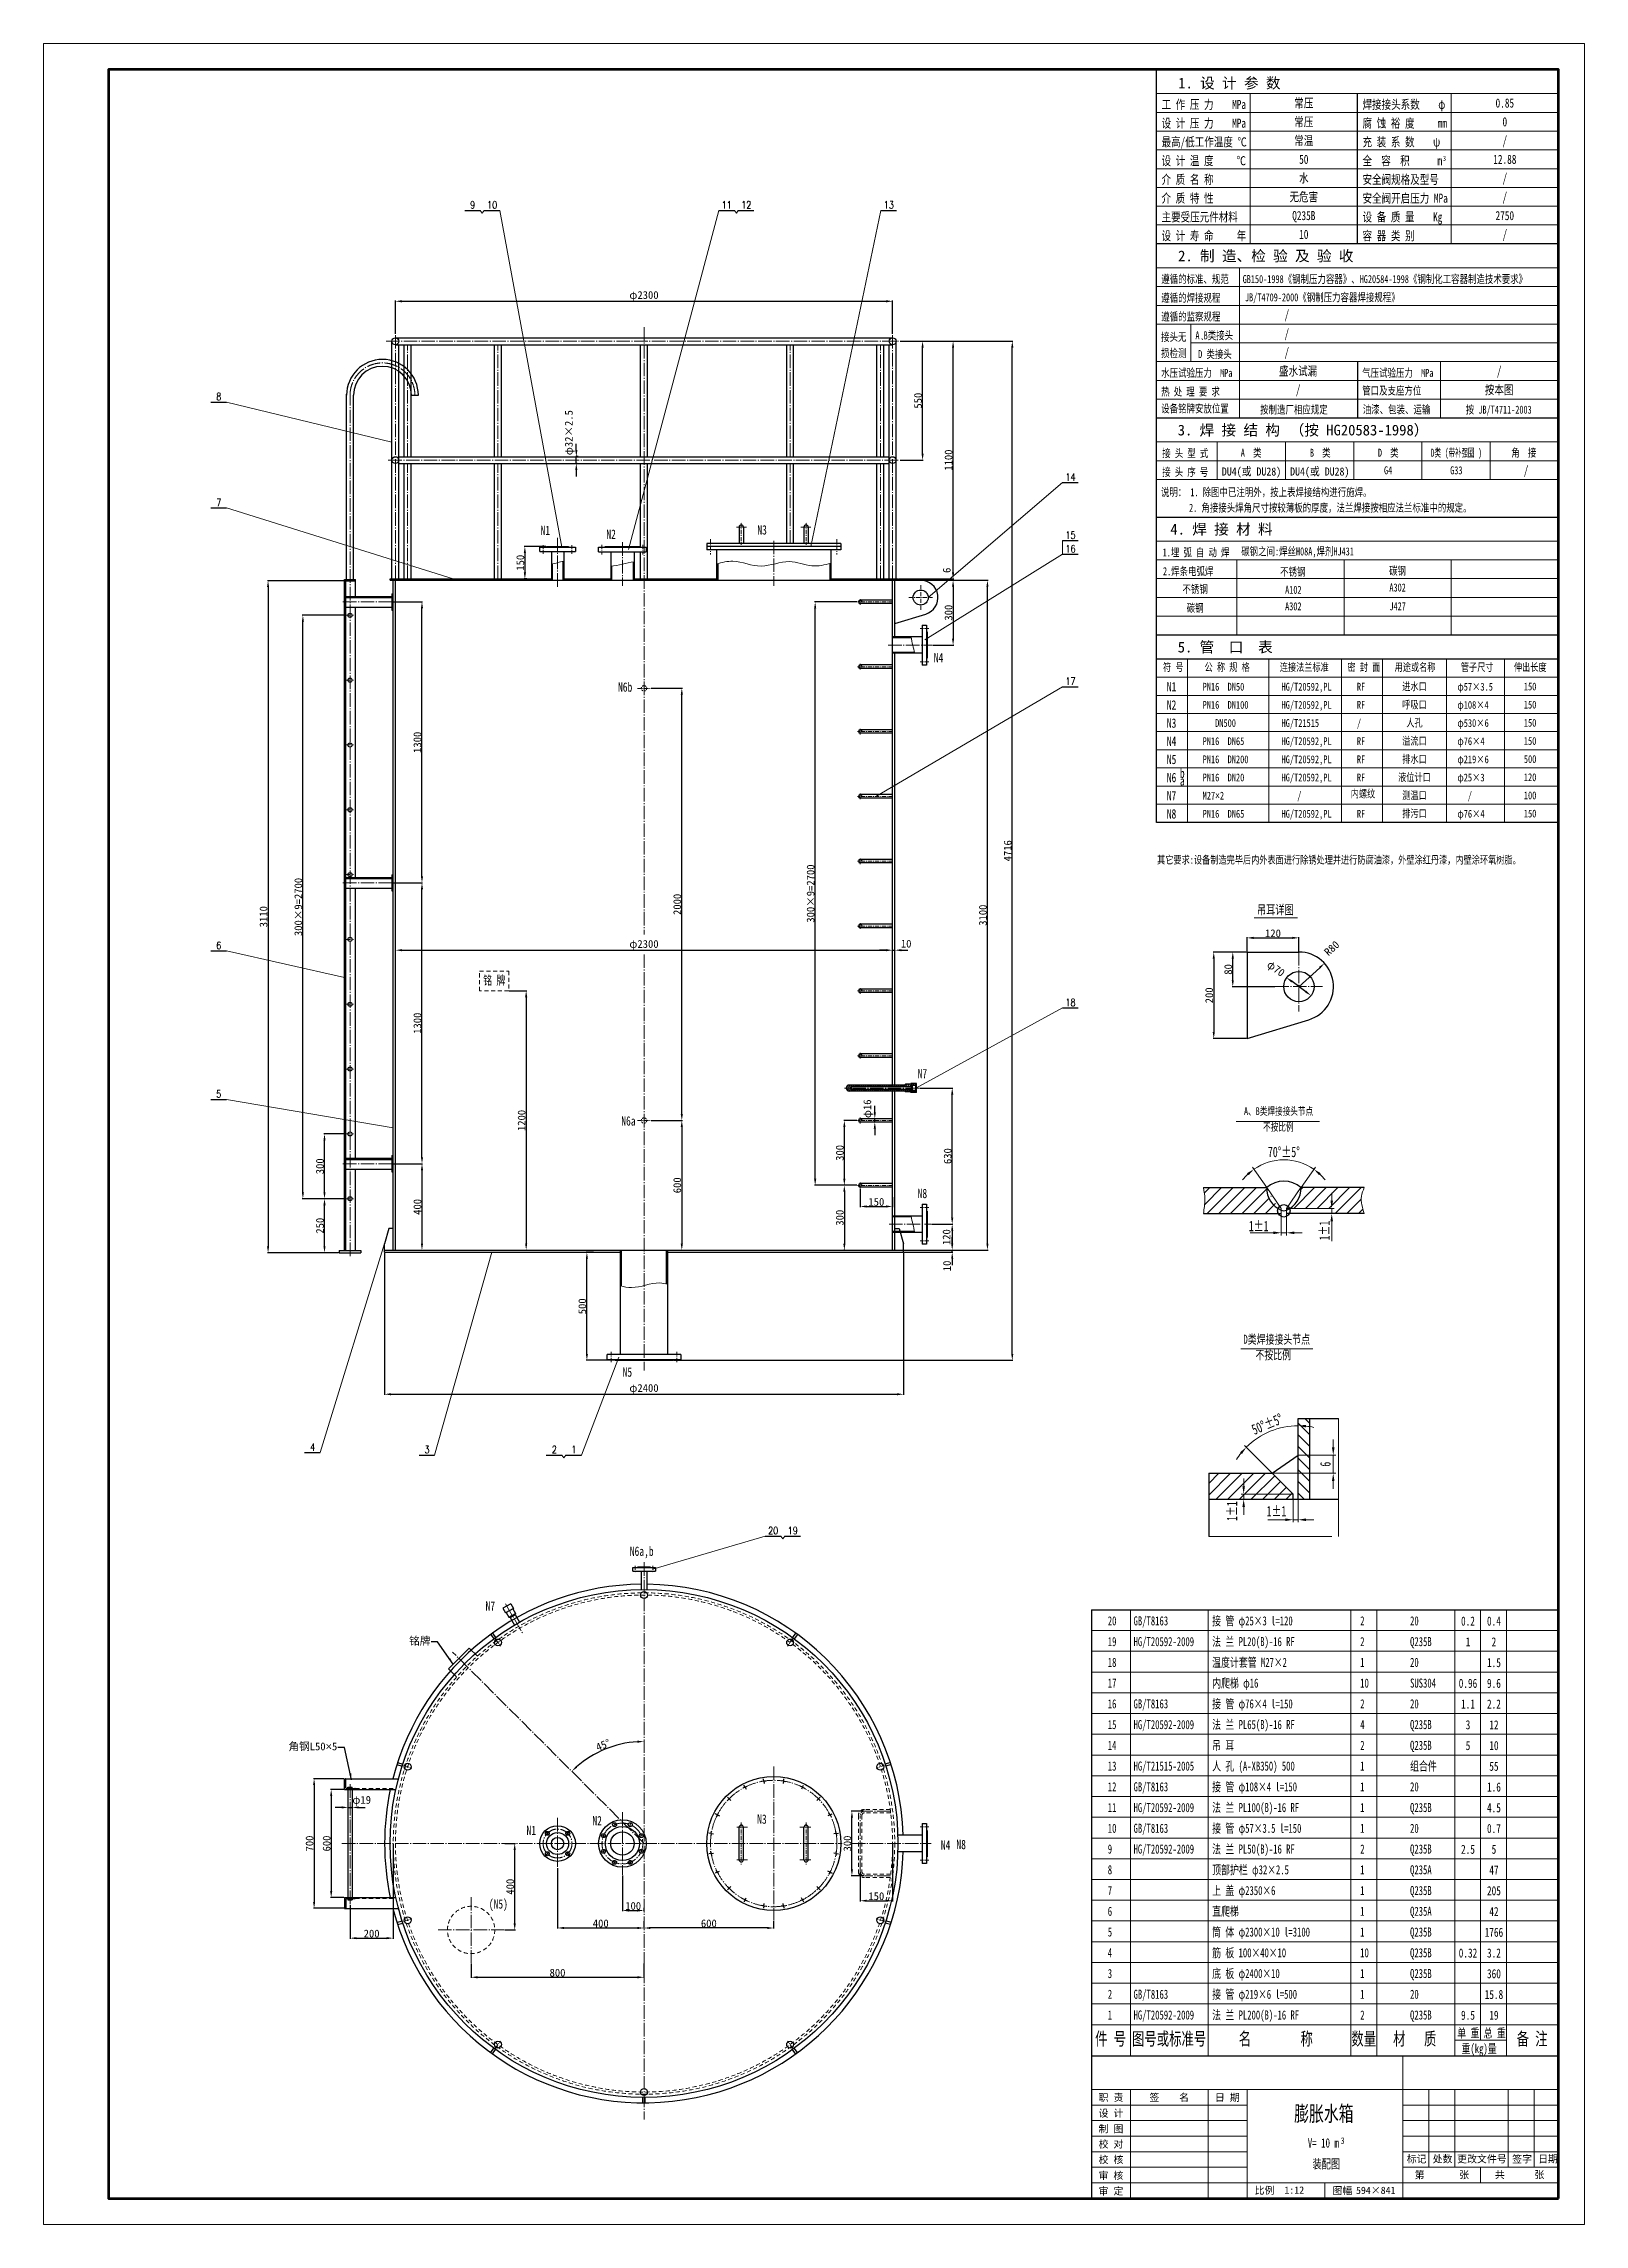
# Model space of a CAD drawing. Extents: x -6371 to 109260, y -1551 to 21569.
# Drawn here: x 102132 to 109260, y 11477 to 21569 of the extents above; entities outside this region: 30.
import ezdxf
from ezdxf.enums import TextEntityAlignment as Align

# ---------------------------------------------------------------- set-up
doc = ezdxf.new("R2010")
doc.units = 0
doc.header["$LTSCALE"] = 25
doc.header["$PDMODE"] = 1
for name, pattern in [('JXX-L', [2.95, 1.9, -0.25, 0.15, -0.25, 0.15, -0.25]), ('XX-L', [1.25, 0.75, -0.5]), ('XX-S', [0.5, 0.3, -0.2]), ('ZXX-L', [3.28, 2.5, -0.3, 0.18, -0.3]), ('ZXX-S', [1.27, 0.75, -0.2, 0.12, -0.2])]:
    doc.linetypes.add(name, pattern=pattern)
doc.layers.get('Defpoints').update_dxf_attribs({"linetype": 'CONTINUOUS'})
for name, color, linetype, lineweight in [('A 粗实线', 1, 'CONTINUOUS', 25), ('B 细实线', 7, 'CONTINUOUS', 15), ('C 文 字', 2, 'CONTINUOUS', 20), ('D 短中心线', 3, 'ZXX-S', 18), ('E 长中心线', 3, 'ZXX-L', 15), ('F 短虚线', 6, 'XX-S', 20), ('G 长虚线', 6, 'XX-L', 15), ('I 长双点线', 3, 'JXX-L', 15), ('J 标注尺寸', 2, 'CONTINUOUS', 15)]:
    doc.layers.add(name, color=color, linetype=linetype, lineweight=lineweight)
doc.styles.add('HZTXT', font='SIMFANG.TTF', dxfattribs={"width": 0.75})
doc.styles.add('ROMANC', font='romanc', dxfattribs={"width": 0.7, "height": 6})
doc.styles.get("Standard").update_dxf_attribs({"font": 'SIMFANG.TTF'})
doc.styles.add('style2', font='SIMFANG.TTF', dxfattribs={"width": 0.7})
doc.styles.add('标题中文', font='SIMFANG.TTF', dxfattribs={"width": 0.7})
doc.dimstyles.new('通用标注4.0', dxfattribs={"dimtxt": 36, "dimasz": 30, "dimexe": 3, "dimexo": 3, "dimgap": 3, "dimtad": 1, "dimdec": 0, "dimzin": 0, "dimdsep": 46, "dimtxsty": 'Standard', "dimcen": 3, "dimadec": 0, "dimazin": 0, "dimtfac": 0.375, "dimtdec": 0, "dimtmove": 2, "dimatfit": 3, "dimfxl": 0, "dimtzin": 0, "dimarcsym": 0})

msp = doc.modelspace()

# ---------------------------------------------------------------- texts
at = {"layer": 'A 粗实线', "color": 2, "style": 'HZTXT', "width": 0.75}
for s, p in [('工 作 压 力    MPa', (107303.4, 21267.1)), ('焊接接头系数    φ', (108233.4, 21267.1)), ('设 计 压 力    MPa', (107303.4, 21180.3)), ('腐 蚀 裕 度     mm', (108233.4, 21180.3)), ('最高/低工作温度 ℃', (107303.4, 21093.5)), ('充 装 系 数    ψ', (108233.4, 21093.5)), ('设 计 温 度     ℃', (107303.4, 21006.7)), ('全  容  积      m', (108233.4, 21006.7)), ('介 质 名 称', (107303.4, 20919.9)), ('安全阀规格及型号', (108233.4, 20919.9)), ('介 质 特 性', (107303.4, 20833.1)), ('主要受压元件材料', (107303.4, 20746.3)), ('设 备 质 量    Kg', (108233.4, 20746.3)), ('安全阀开启压力 MPa', (108233.4, 20833.1)), ('设 计 寿 命     年', (107303.4, 20659.5)), ('容 器 类 别', (108233.4, 20659.5))]:
    msp.add_text(s, height=42, dxfattribs=at).set_placement(p)
for s, p in [('常压', (107961.6, 21294.4)), ('0.85', (108891.6, 21294.4)), ('常压', (107961.6, 21207.6)), ('0', (108891.6, 21207.6)), ('常温', (107961.6, 21120.8)), ('/', (108891.6, 21120.8)), ('50', (107961.6, 21034)), ('12.88', (108891.6, 21034)), ('水', (107961.6, 20947.2)), ('/', (108891.6, 20947.2)), ('无危害', (107961.6, 20860.4)), ('Q235B', (107961.6, 20773.6)), ('2750', (108891.6, 20773.6)), ('/', (108891.6, 20860.4)), ('10', (107961.6, 20686.8)), ('/', (108891.6, 20686.8)), ('/', (107882.9, 20314.8)), ('/', (107882.9, 20228)), ('/', (107882.9, 20141.2)), ('盛水试漏', (107935.2, 20054.4)), ('/', (107935.2, 19967.6)), ('按本图', (108865.2, 19967.6)), ('/', (108865.2, 20054.4)), ('/', (108990.1, 19595.6))]:
    msp.add_text(s, height=42, dxfattribs=at).set_placement(p, align=Align.MIDDLE_CENTER)
at = {"layer": 'C 文 字', "style": 'HZTXT'}
for s, p in [('1. 设 计 参 数', (107380.7, 21362.1)), ('2. 制 造、检 验 及 验 收', (107380.2, 20562.2)), ('3. 焊 接 结 构', (107378.3, 19756.2)), ('（按 HG20583-1998）', (107896.3, 19756.2)), ('4. 焊 接 材 料', (107344.4, 19297.4)), ('5. 管  口  表', (107378.3, 18751.8))]:
    msp.add_text(s, height=49.6, dxfattribs=at).set_placement(p)
at = {"layer": 'C 文 字', "style": 'HZTXT', "width": 0.75}
for s, height, p in [('3', 23.3, (108605.2, 21027)), ('遵循的标准、规范', 37.2, (107302.1, 20461.1)), ('GB150-1998《钢制压力容器》、HG20584-1998《钢制化工容器制造技术要求》', 37.2, (107678.8, 20461.1)), ('遵循的焊接规程', 37.2, (107302.1, 20374.3)), ('JB/T4709-2000《钢制压力容器焊接规程》', 37.2, (107689.5, 20376.6)), ('遵循的监察规程', 37.2, (107302.1, 20287.5)), ('接头无', 37.2, (107301.5, 20193.1)), ('A B类接头', 37.2, (107460.2, 20200.7)), ('损检测', 37.2, (107301.5, 20118)), ('D 类接头', 37.2, (107473, 20113.9)), ('水压试验压力  MPa', 37.2, (107301.9, 20027.1)), ('热 处 理 要 求', 37.2, (107301.9, 19940.3)), ('气压试验压力  MPa', 37.2, (108231.9, 20027.1)), ('管口及支座方位', 37.2, (108232, 19945)), ('设备铭牌安放位置', 37.2, (107301.9, 19861.8)), ('按制造厂相应规定', 37.2, (107759.7, 19856.9)), ('油漆、包装、运输', 37.2, (108234.5, 19857.7)), ('按 JB/T4711-2003', 37.2, (108711.1, 19856.9)), ('接 头 型 式', 37.2, (107306.6, 19655.1)), ('接 头 序 号', 37.2, (107306.6, 19568.3)), ('说明： 1. 除图中已注明外，按上表焊接结构进行施焊。', 37.2, (107300.5, 19474.9)), ('2. 角接接头焊角尺寸按较薄板的厚度，法兰焊接按相应法兰标准中的规定。', 37.2, (107430.9, 19402.9)), ('1.埋 弧 自 动 焊', 37.2, (107308.6, 19196.3)), ('碳钢之间:焊丝H08A,焊剂HJ431', 37.2, (107672, 19200.9))]:
    msp.add_text(s, height=height, dxfattribs=at).set_placement(p)
at = {"layer": 'C 文 字'}
for s, height, style, width, p in [('9', 33.9, 'ROMANC', 0.8, (104116.5, 20822.8)), ('10', 33.87, 'ROMANC', 0.8, (104206.9, 20822.8)), ('11', 33.87, 'ROMANC', 0.8, (105291.9, 20822.8)), ('12', 33.87, 'ROMANC', 0.8, (105382.4, 20822.8)), ('13', 33.87, 'ROMANC', 0.8, (106041.9, 20822.8)), ('8', 33.9, 'ROMANC', 0.8, (102942, 19936.1)), ('14', 33.87, 'ROMANC', 0.8, (106882.5, 19563.4)), ('7', 33.9, 'ROMANC', 0.8, (102942, 19446.1)), ('15', 33.87, 'ROMANC', 0.8, (106882.5, 19295)), ('16', 33.87, 'ROMANC', 0.8, (106882.5, 19231.8)), ('17', 33.87, 'ROMANC', 0.8, (106882.5, 18618.5)), ('6', 33.9, 'ROMANC', 0.8, (102942, 17395.9)), ('18', 33.87, 'ROMANC', 0.8, (106882.5, 17131.9)), ('5', 33.9, 'ROMANC', 0.8, (102942, 16708.8)), ('4', 33.9, 'ROMANC', 0.8, (103376, 15074.7)), ('3', 33.9, 'ROMANC', 0.8, (103905.2, 15063.2)), ('2', 33.9, 'ROMANC', 0.8, (104494.1, 15063.2)), ('1', 33.9, 'ROMANC', 0.8, (104584.6, 15063.2)), ('20', 33.87, 'ROMANC', 0.8, (105506.9, 14688)), ('19', 33.87, 'ROMANC', 0.8, (105597.4, 14688)), ('0.2', 42, 'HZTXT', 0.75, (108721.2, 14269)), ('0.4', 42, 'HZTXT', 0.75, (108841.2, 14269)), ('1', 42, 'HZTXT', 0.75, (108721.2, 14173)), ('2', 42, 'HZTXT', 0.75, (108841.2, 14173)), ('1.5', 42, 'HZTXT', 0.75, (108841.2, 14077)), ('0.96', 42, 'HZTXT', 0.75, (108721.2, 13981)), ('9.6', 42, 'HZTXT', 0.75, (108841.2, 13981)), ('1.1', 42, 'HZTXT', 0.75, (108721.2, 13885)), ('2.2', 42, 'HZTXT', 0.75, (108841.2, 13885)), ('3', 42, 'HZTXT', 0.75, (108721.2, 13789)), ('12', 42, 'HZTXT', 0.75, (108841.2, 13789)), ('5', 42, 'HZTXT', 0.75, (108721.2, 13693)), ('10', 42, 'HZTXT', 0.75, (108841.2, 13693)), ('55', 42, 'HZTXT', 0.75, (108841.2, 13597)), ('4.5', 42, 'HZTXT', 0.75, (108841.2, 13405)), ('1.6', 42, 'HZTXT', 0.75, (108841.2, 13501)), ('0.7', 42, 'HZTXT', 0.75, (108841.2, 13309)), ('2.5', 42, 'HZTXT', 0.75, (108721.2, 13213)), ('5', 42, 'HZTXT', 0.75, (108841.2, 13213)), ('47', 42, 'HZTXT', 0.75, (108841.2, 13117)), ('205', 42, 'HZTXT', 0.75, (108841.2, 13021)), ('42', 42, 'HZTXT', 0.75, (108841.2, 12925)), ('1766', 42, 'HZTXT', 0.75, (108841.2, 12829)), ('0.32', 42, 'HZTXT', 0.75, (108721.2, 12733)), ('3.2', 42, 'HZTXT', 0.75, (108841.2, 12733)), ('360', 42, 'HZTXT', 0.75, (108841.2, 12637)), ('15.8', 42, 'HZTXT', 0.75, (108841.2, 12541)), ('9.5', 42, 'HZTXT', 0.75, (108721.2, 12445)), ('19', 42, 'HZTXT', 0.75, (108841.2, 12445))]:
    msp.add_text(s, height=height, dxfattribs=dict(at, style=style, width=width)).set_placement(p, align=Align.MIDDLE)
at = {"layer": 'C 文 字', "style": 'HZTXT', "width": 0.75}
for s, p in [('A  类', (107718, 19657.5)), ('B  类', (108037.8, 19657.5)), ('D  类', (108352.4, 19657.5)), ('角  接', (108979.4, 19657.5)), ('G4', (108351.6, 19576.2)), ('G33', (108667.2, 19576.2)), ('2.焊条电弧焊', (107426.6, 19109)), ('不锈钢', (107910.7, 19106.4)), ('碳钢', (108395.2, 19111.3)), ('不锈钢', (107458.9, 19026)), ('碳钢', (107458.9, 18939.2)), ('A102', (107913.1, 19023.2)), ('A302', (107913.1, 18947)), ('A302', (108395.6, 19033.8)), ('J427', (108395.6, 18947))]:
    msp.add_text(s, height=37.2, dxfattribs=at).set_placement(p, align=Align.CENTER)
at = {"layer": 'C 文 字', "style": 'HZTXT'}
for s, width, p, p2 in [('D类 (带补强圈 )', 0.614194, (108548.8, 19657.5), (108786, 19657.5)), ('DU4(或 DU28)', 0.888418, (107582.6, 19570.7), (107857, 19570.7)), ('DU4(或 DU28)', 0.888418, (107898.2, 19570.7), (108172.6, 19570.7))]:
    msp.add_text(s, height=37.2, dxfattribs=dict(at, width=width)).set_placement(p, p2, align=Align.FIT)
at = {"layer": 'C 文 字', "style": 'HZTXT', "width": 0.75}
for s, p in [('进水口', (108473.5, 18594.4)), ('150', (109008.6, 18594.4)), ('呼吸口', (108473.5, 18510.4)), ('150', (109008.6, 18510.4)), ('人孔', (108473.5, 18426.4)), ('150', (109008.6, 18426.4)), ('溢流口', (108473.5, 18342.4)), ('排水口', (108473.5, 18258.4)), ('500', (109008.6, 18258.4)), ('150', (109008.6, 18342.4)), ('液位计口', (108473.5, 18174.4)), ('120', (109008.6, 18174.4)), ('测温口', (108473.5, 18090.4)), ('100', (109008.6, 18090.4)), ('排污口', (108473.5, 18006.4)), ('150', (109008.6, 18006.4))]:
    msp.add_text(s, height=36, dxfattribs=at).set_placement(p, align=Align.MIDDLE_CENTER)
at = {"layer": 'C 文 字', "style": '标题中文', "oblique": 0.5}
msp.add_text('职 责', height=33.6, rotation=0.09587, dxfattribs=at).set_placement((107069.4, 12064.7), align=Align.MIDDLE_CENTER)
for s, p in [('设 计', (107069.4, 11992.7)), ('签    名', (107338.9, 12066)), ('日 期', (107607.6, 12065.3)), ('制 图', (107069.4, 11920.7)), ('校 对', (107069.4, 11850)), ('校 核', (107069.4, 11778)), ('审 核', (107069.4, 11704.7)), ('标记', (108483.5, 11781.2)), ('第       张', (108600, 11708)), ('处数', (108603.5, 11781.2)), ('更改文件号', (108785.5, 11781.2)), ('共      张', (108960, 11708)), ('签字', (108971.3, 11781.2)), ('日期', (109091.3, 11781.2)), ('审 定', (107069.4, 11632.7)), ('比例', (107779.6, 11635.8)), ('1:12', (107917.4, 11635.8)), ('图幅', (108139.6, 11634.7)), ('594×841', (108294.3, 11634.7))]:
    msp.add_text(s, height=33.6, rotation=0.09587, dxfattribs=at).set_placement(p, align=Align.MIDDLE)
at = {"layer": 'C 文 字', "attachment_point": 1, "style": 'HZTXT'}
for s, insert, char_height, width in [('N1', (104430.7, 19338.6), 43.2, 691.2), ('N2', (104735.1, 19320.8), 43.2, 691.2), ('N3', (105433.5, 19340.8), 43.2, 691.2), ('N4', (106249.7, 18749.2), 43.2, 691.2), (' 符 号', (107291.3, 18701.8), 36, 576), ('公 称 规 格', (107502.5, 18701.8), 36, 576), ('连接法兰标准', (107850.5, 18701.8), 36, 576), ('密 封 面', (108163.3, 18701.8), 36, 576), ('用途或名称', (108381.7, 18701.8), 36, 576), ('管子尺寸', (108688.1, 18701.8), 36, 576), ('伸出长度', (108933.7, 18701.8), 36, 576), ('N6b', (104788.9, 18613.3), 43.2, 691.2), ('N1', (107327.7, 18614.6), 43.2, 691.2), ('PN16  DN50', (107493.5, 18611.3), 36, 576), ('HG/T20592,PL', (107858.7, 18611.3), 36, 576), ('RF', (108207.3, 18611.3), 36, 576), ('φ57×3.5', (108672.2, 18611.3), 36, 576), ('N2', (107327.7, 18530.6), 43.2, 691.2), ('PN16  DN100', (107493.5, 18527.3), 36, 576), ('HG/T20592,PL', (107858.7, 18527.3), 36, 576), ('RF', (108207.3, 18527.3), 36, 576), ('φ108×4', (108672.2, 18527.3), 36, 576), ('N3', (107327.7, 18446.6), 43.2, 691.2), ('   DN500', (107493.5, 18443.3), 36, 576), ('HG/T21515', (107858.7, 18443.3), 36, 576), ('/', (108207.3, 18443.3), 36, 576), ('φ530×6', (108672.2, 18443.3), 36, 576), ('N4', (107327.7, 18362.6), 43.2, 691.2), ('N5', (107327.7, 18278.6), 43.2, 691.2), ('PN16  DN65', (107493.5, 18359.3), 36, 576), ('PN16  DN200', (107493.5, 18275.3), 36, 576), ('HG/T20592,PL', (107858.7, 18359.3), 36, 576), ('HG/T20592,PL', (107858.7, 18275.3), 36, 576), ('RF', (108207.3, 18359.3), 36, 576), ('RF', (108207.3, 18275.3), 36, 576), ('φ76×4', (108672.2, 18359.3), 36, 576), ('φ219×6', (108672.2, 18275.3), 36, 576), ('N6', (107327.7, 18194.6), 43.2, 691.2), ('a', (107388.4, 18179.4), 43.2, 691.2), ('b', (107388.4, 18214.7), 43.2, 691.2), ('PN16  DN20', (107493.5, 18191.3), 36, 576), ('HG/T20592,PL', (107858.7, 18191.3), 36, 576), ('RF', (108207.3, 18191.3), 36, 576), ('φ25×3', (108672.2, 18191.3), 36, 576), ('N7', (107327.7, 18110.6), 43.2, 691.2), ('M27{\\fArial|b0|i0|c0|p32;×}2', (107493.5, 18107.3), 36, 576), ('/', (107931.2, 18107.3), 36, 576), ('内螺纹', (108178.8, 18116.2), 36, 576), ('/', (108720, 18107.3), 36, 576), ('N8', (107327.7, 18026.6), 43.2, 691.2), ('PN16  DN65', (107493.5, 18023.3), 36, 576), ('HG/T20592,PL', (107858.7, 18023.3), 36, 576), ('RF', (108207.3, 18023.3), 36, 576), ('φ76×4', (108672.2, 18023.3), 36, 576), ('其它要求:设备制造完毕后内外表面进行除锈处理并进行防腐油漆，外壁涂红丹漆，内壁涂环氧树脂。\\P         \\P     ', (107282.8, 17810.3), 36, 1821.639), ('N7', (106175, 16824.6), 43.2, 691.2), ('N6a', (104804.1, 16605.4), 43.2, 691.2), ('N8', (106175, 16269.9), 43.2, 691.2), ('N5', (104810.2, 15443.3), 43.2, 691.2), ('N6a,b', (104843.4, 14614.4), 43.2, 691.2), ('N7', (104176.1, 14360.6), 43.2, 691.2), ('N1', (104365.6, 13322), 43.2, 691.2), ('N2', (104670.3, 13367.4), 43.2, 691.2), ('N3', (105432.6, 13374.6), 43.2, 691.2), ('N4', (106282.5, 13254.5), 43.2, 691.2), ('N8', (106354.4, 13257), 43.2, 691.2), ('(N5)', (104191.3, 12981.7), 43.2, 691.2)]:
    msp.add_mtext(s, dxfattribs=dict(at, insert=insert, char_height=char_height, width=width))
at = {"layer": 'J 标注尺寸', "style": '标题中文', "width": 0.7}
for s, height, p in [('吊耳详图', 43.18, (107745.2, 17539.7)), ('铭 牌', 42, (104165.3, 17213.8)), ('20', 42, (107054.7, 14249.4)), ('GB/T8163', 42, (107174, 14249.4)), ('接 管 φ25×3 l=120', 42, (107537.6, 14249.4)), ('2', 42, (108222.6, 14249.4)), ('20', 42, (108453.2, 14249.4)), ('19', 42, (107054.7, 14153.4)), ('HG/T20592-2009', 42, (107174, 14153.4)), ('法 兰 PL20(B)-16 RF', 42, (107537.6, 14153.4)), ('2', 42, (108222.6, 14153.4)), ('Q235B', 42, (108453.2, 14153.4)), ('18', 42, (107054.7, 14057.4)), ('温度计套管 M27×2', 42, (107537.6, 14057.4)), ('1', 42, (108222.6, 14057.4)), ('20', 42, (108453.2, 14057.4)), ('17', 42, (107054.7, 13961.4)), ('内爬梯 φ16 ', 42, (107537.6, 13961.4)), ('10', 42, (108222.6, 13961.4)), ('SUS304', 42, (108453.2, 13961.4)), ('16', 42, (107054.7, 13865.4)), ('GB/T8163', 42, (107174, 13865.4)), ('接 管 φ76×4 l=150', 42, (107537.6, 13865.4)), ('2', 42, (108222.6, 13865.4)), ('20', 42, (108453.2, 13865.4)), ('15', 42, (107054.7, 13769.4)), ('HG/T20592-2009', 42, (107174, 13769.4)), ('法 兰 PL65(B)-16 RF', 42, (107537.6, 13769.4)), ('4', 42, (108222.6, 13769.4)), ('Q235B', 42, (108453.2, 13769.4)), ('14', 42, (107054.7, 13673.4)), ('人 孔 (A-XB350) 500', 42, (107537.6, 13577.4)), ('吊 耳', 42, (107537.6, 13673.4)), ('2', 42, (108222.6, 13673.4)), ('Q235B', 42, (108453.2, 13673.4)), ('组合件', 42, (108453.2, 13577.4)), ('13', 42, (107054.7, 13577.4)), ('GB/T8163', 42, (107174, 13481.4)), ('HG/T21515-2005', 42, (107174, 13577.4)), ('接 管 φ108×4 l=150', 42, (107537.6, 13481.4)), ('1', 42, (108222.6, 13577.4)), ('12', 42, (107054.7, 13481.4)), ('11', 42, (107054.7, 13385.4)), ('HG/T20592-2009', 42, (107174, 13385.4)), ('法 兰 PL100(B)-16 RF', 42, (107537.6, 13385.4)), ('1', 42, (108222.6, 13481.4)), ('1', 42, (108222.6, 13385.4)), ('Q235B', 42, (108453.2, 13385.4)), ('20', 42, (108453.2, 13481.4)), ('10', 42, (107054.7, 13289.4)), ('GB/T8163', 42, (107174, 13289.4)), ('接 管 φ57×3.5 l=150', 42, (107537.6, 13289.4)), ('1', 42, (108222.6, 13289.4)), ('20', 42, (108453.2, 13289.4)), ('9', 42, (107054.7, 13193.4)), ('HG/T20592-2009', 42, (107174, 13193.4)), ('法 兰 PL50(B)-16 RF', 42, (107537.6, 13193.4)), ('2', 42, (108222.6, 13193.4)), ('Q235B', 42, (108453.2, 13193.4)), ('8', 42, (107054.7, 13097.4)), ('顶部护栏 φ32×2.5', 42, (107537.6, 13097.4)), ('1', 42, (108222.6, 13097.4)), ('Q235A', 42, (108453.2, 13097.4)), ('7', 42, (107054.7, 13001.4)), ('上 盖 φ2350×6', 42, (107537.6, 13001.4)), ('1', 42, (108222.6, 13001.4)), ('Q235B', 42, (108453.2, 13001.4)), ('6', 42, (107054.7, 12905.4)), ('直爬梯', 42, (107537.6, 12905.4)), ('1', 42, (108222.6, 12905.4)), ('Q235A', 42, (108453.2, 12905.4)), ('5', 42, (107054.7, 12809.4)), ('筒 体 φ2300×10 l=3100', 42, (107537.6, 12809.4)), ('1', 42, (108222.6, 12809.4)), ('Q235B', 42, (108453.2, 12809.4)), ('4', 42, (107054.7, 12713.4)), ('筋 板 100×40×10', 42, (107537.6, 12713.4)), ('10', 42, (108222.6, 12713.4)), ('Q235B', 42, (108453.2, 12713.4)), ('3', 42, (107054.7, 12617.4)), ('底 板 φ2400×10', 42, (107537.6, 12617.4)), ('1', 42, (108222.6, 12617.4)), ('Q235B', 42, (108453.2, 12617.4)), ('2', 42, (107054.7, 12521.4)), ('GB/T8163', 42, (107174, 12521.4)), ('接 管 φ219×6 l=500', 42, (107537.6, 12521.4)), ('1', 42, (108222.6, 12521.4)), ('20', 42, (108453.2, 12521.4)), ('1', 42, (107054.7, 12425.4)), ('HG/T20592-2009', 42, (107174, 12425.4)), ('法 兰 PL200(B)-16 RF', 42, (107537.6, 12425.4)), ('2', 42, (108222.6, 12425.4)), ('Q235B', 42, (108453.2, 12425.4)), ('件 号', 59.98, (106996.1, 12306.4)), ('图号或标准号', 59.98, (107166.6, 12306.4)), ('名        称', 59.98, (107660.6, 12306.4)), ('数量', 59.98, (108181.5, 12306.4)), ('材   质', 59.98, (108374.7, 12306.4)), ('单 重', 42, (108671.5, 12341.9)), ('重(kg)量', 42, (108691.4, 12269.9)), ('总 重', 42, (108793.6, 12341.9)), ('备 注', 59.98, (108946.5, 12306.4)), ('膨胀水箱', 71.97, (107916.9, 11954.2)), ('V= 10 m', 43.18, (107980.1, 11832.8)), ('3', 30.2, (108133.1, 11849.8)), ('装配图', 43.18, (108001.9, 11735.8))]:
    msp.add_text(s, height=height, dxfattribs=at).set_placement(p)
at = {"layer": 'J 标注尺寸', "char_height": 36, "attachment_point": 9}
for s, insert in [('铭牌', (103920.9, 14155.4)), ('角钢L50{\\fArial|b0|i0|c0|p32;×}5', (103490, 13666.9))]:
    msp.add_mtext(s, dxfattribs=dict(at, insert=insert))

# ---------------------------------------------------------------- blocks, each defined once
blk = doc.blocks.new('*D77')
at = {"layer": 'Defpoints', "color": 0}
for p in [(106059, 17374), (103759, 17340), (106059, 17340)]:
    blk.add_point(p, dxfattribs=at)
at = {"layer": 'J 标注尺寸', "color": 0, "lineweight": -2}
for p, q in [((103759, 17343), (103759, 17377)), ((103789, 17374), (106029, 17374)), ((106059, 17343), (106059, 17377))]:
    blk.add_line(p, q, dxfattribs=at)
at = {"layer": 'J 标注尺寸', "color": 0}
for points in [[(103789, 17379), (103789, 17369), (103759, 17374)], [(106029, 17379), (106029, 17369), (106059, 17374)]]:
    blk.add_solid(points, dxfattribs=at)
at = {"layer": 'J 标注尺寸', "color": 0, "insert": (104909, 17398), "char_height": 36, "attachment_point": 5}
blk.add_mtext('φ2300', dxfattribs=at)
blk = doc.blocks.new('*D78')
at = {"layer": 'Defpoints', "color": 0}
for p in [(106189, 19086), (106498, 19086), (106109, 15986)]:
    blk.add_point(p, dxfattribs=at)
at = {"layer": 'J 标注尺寸', "color": 0, "lineweight": -2}
for p, q in [((106192, 19086), (106501, 19086)), ((106498, 16016), (106498, 19056)), ((106112, 15986), (106501, 15986))]:
    blk.add_line(p, q, dxfattribs=at)
at = {"layer": 'J 标注尺寸', "color": 0}
for points in [[(106493, 19056), (106503, 19056), (106498, 19086)], [(106493, 16016), (106503, 16016), (106498, 15986)]]:
    blk.add_solid(points, dxfattribs=at)
at = {"layer": 'J 标注尺寸', "color": 0, "insert": (106477, 17536), "char_height": 36, "attachment_point": 5, "rotation": 90}
blk.add_mtext('3100', dxfattribs=at)
blk = doc.blocks.new('*D79')
at = {"layer": 'Defpoints', "color": 0}
for p in [(106189, 19086), (106243, 18786), (106339, 18786)]:
    blk.add_point(p, dxfattribs=at)
at = {"layer": 'J 标注尺寸', "color": 0, "lineweight": -2}
for p, q in [((106192, 19086), (106342, 19086)), ((106339, 19056), (106339, 18816)), ((106246, 18786), (106342, 18786))]:
    blk.add_line(p, q, dxfattribs=at)
at = {"layer": 'J 标注尺寸', "color": 0}
for points in [[(106334, 19056), (106344, 19056), (106339, 19086)], [(106334, 18816), (106344, 18816), (106339, 18786)]]:
    blk.add_solid(points, dxfattribs=at)
at = {"layer": 'J 标注尺寸', "color": 0, "insert": (106318, 18936), "char_height": 36, "attachment_point": 5, "rotation": 90}
blk.add_mtext('300', dxfattribs=at)
blk = doc.blocks.new('*D80')
at = {"layer": 'Defpoints', "color": 0}
for p in [(105897, 16286), (105836, 15986), (105841, 15986)]:
    blk.add_point(p, dxfattribs=at)
at = {"layer": 'J 标注尺寸', "color": 0, "lineweight": -2}
for p, q in [((105894, 16286), (105833, 16286)), ((105836, 16256), (105836, 16016)), ((105838, 15986), (105833, 15986))]:
    blk.add_line(p, q, dxfattribs=at)
at = {"layer": 'J 标注尺寸', "color": 0}
for points in [[(105831, 16256), (105841, 16256), (105836, 16286)], [(105831, 16016), (105841, 16016), (105836, 15986)]]:
    blk.add_solid(points, dxfattribs=at)
at = {"layer": 'J 标注尺寸', "color": 0, "insert": (105815, 16136), "char_height": 36, "attachment_point": 5, "rotation": 90}
blk.add_mtext('300', dxfattribs=at)
blk = doc.blocks.new('*D81')
at = {"layer": 'Defpoints', "color": 0}
for p in [(105836, 16586), (105897, 16586), (105897, 16286)]:
    blk.add_point(p, dxfattribs=at)
at = {"layer": 'J 标注尺寸', "color": 0, "lineweight": -2}
for p, q in [((105894, 16586), (105833, 16586)), ((105836, 16316), (105836, 16556)), ((105894, 16286), (105833, 16286))]:
    blk.add_line(p, q, dxfattribs=at)
at = {"layer": 'J 标注尺寸', "color": 0}
for points in [[(105831, 16556), (105841, 16556), (105836, 16586)], [(105831, 16316), (105841, 16316), (105836, 16286)]]:
    blk.add_solid(points, dxfattribs=at)
at = {"layer": 'J 标注尺寸', "color": 0, "insert": (105815, 16436), "char_height": 36, "attachment_point": 5, "rotation": 90}
blk.add_mtext('300', dxfattribs=at)
blk = doc.blocks.new('*D82')
at = {"layer": 'Defpoints', "color": 0}
for p in [(105701, 18986), (105897, 18986), (105897, 16286)]:
    blk.add_point(p, dxfattribs=at)
at = {"layer": 'J 标注尺寸', "color": 0, "lineweight": -2}
for p, q in [((105894, 18986), (105698, 18986)), ((105701, 16316), (105701, 18956)), ((105894, 16286), (105698, 16286))]:
    blk.add_line(p, q, dxfattribs=at)
at = {"layer": 'J 标注尺寸', "color": 0}
for points in [[(105696, 18956), (105706, 18956), (105701, 18986)], [(105696, 16316), (105706, 16316), (105701, 16286)]]:
    blk.add_solid(points, dxfattribs=at)
at = {"layer": 'J 标注尺寸', "color": 0, "insert": (105680, 17636), "char_height": 36, "attachment_point": 5, "rotation": 90}
blk.add_mtext('300×9=2700', dxfattribs=at)
blk = doc.blocks.new('*D83')
at = {"layer": 'Defpoints', "color": 0}
for p in [(105909, 16273), (106059, 16234), (106059, 16188)]:
    blk.add_point(p, dxfattribs=at)
at = {"layer": 'J 标注尺寸', "color": 0, "lineweight": -2}
for p, q in [((105909, 16270), (105909, 16185)), ((105939, 16188), (106029, 16188)), ((106059, 16231), (106059, 16185))]:
    blk.add_line(p, q, dxfattribs=at)
at = {"layer": 'J 标注尺寸', "color": 0}
for points in [[(105939, 16193), (105939, 16183), (105909, 16188)], [(106029, 16193), (106029, 16183), (106059, 16188)]]:
    blk.add_solid(points, dxfattribs=at)
at = {"layer": 'J 标注尺寸', "color": 0, "insert": (105984, 16209), "char_height": 36, "attachment_point": 5}
blk.add_mtext('150', dxfattribs=at)
blk = doc.blocks.new('*D84')
at = {"layer": 'Defpoints', "color": 0}
for p in [(106109, 15986), (106109, 15976), (106335, 15986)]:
    blk.add_point(p, dxfattribs=at)
at = {"layer": 'J 标注尺寸', "color": 0, "lineweight": -2}
for p, q in [((106112, 15986), (106338, 15986)), ((106112, 15976), (106338, 15976)), ((106335, 16016), (106335, 16046)), ((106335, 15976), (106335, 15986)), ((106335, 15946), (106335, 15916))]:
    blk.add_line(p, q, dxfattribs=at)
at = {"layer": 'J 标注尺寸', "color": 0}
for points in [[(106330, 16016), (106340, 16016), (106335, 15986)], [(106330, 15946), (106340, 15946), (106335, 15976)]]:
    blk.add_solid(points, dxfattribs=at)
at = {"layer": 'J 标注尺寸', "color": 0, "insert": (106311, 15913), "char_height": 36, "attachment_point": 5, "rotation": 90}
blk.add_mtext('10', dxfattribs=at)
blk = doc.blocks.new('*D85')
at = {"layer": 'Defpoints', "color": 0}
for p in [(106084, 19092), (106189, 19086), (106339, 19086)]:
    blk.add_point(p, dxfattribs=at)
at = {"layer": 'J 标注尺寸', "color": 0, "lineweight": -2}
for p, q in [((106087, 19092), (106342, 19092)), ((106192, 19086), (106342, 19086)), ((106339, 19122), (106339, 19152)), ((106339, 19092), (106339, 19086)), ((106339, 19056), (106339, 19026))]:
    blk.add_line(p, q, dxfattribs=at)
at = {"layer": 'J 标注尺寸', "color": 0}
for points in [[(106334, 19122), (106344, 19122), (106339, 19092)], [(106334, 19056), (106344, 19056), (106339, 19086)]]:
    blk.add_solid(points, dxfattribs=at)
at = {"layer": 'J 标注尺寸', "color": 0, "insert": (106310, 19132), "char_height": 36, "attachment_point": 5, "rotation": 90}
blk.add_mtext('6', dxfattribs=at)
blk = doc.blocks.new('*D86')
at = {"layer": 'Defpoints', "color": 0}
for p in [(106092, 20192), (106339, 20192), (106084, 19092)]:
    blk.add_point(p, dxfattribs=at)
at = {"layer": 'J 标注尺寸', "color": 0, "lineweight": -2}
for p, q in [((106095, 20192), (106342, 20192)), ((106339, 19122), (106339, 20162)), ((106087, 19092), (106342, 19092))]:
    blk.add_line(p, q, dxfattribs=at)
at = {"layer": 'J 标注尺寸', "color": 0}
for points in [[(106334, 20162), (106344, 20162), (106339, 20192)], [(106334, 19122), (106344, 19122), (106339, 19092)]]:
    blk.add_solid(points, dxfattribs=at)
at = {"layer": 'J 标注尺寸', "color": 0, "insert": (106318, 19642), "char_height": 36, "attachment_point": 5, "rotation": 90}
blk.add_mtext('1100', dxfattribs=at)
blk = doc.blocks.new('*D87')
at = {"layer": 'Defpoints', "color": 0}
for p in [(106092, 20192), (106198, 20192), (106092, 19642)]:
    blk.add_point(p, dxfattribs=at)
at = {"layer": 'J 标注尺寸', "color": 0, "lineweight": -2}
for p, q in [((106095, 20192), (106201, 20192)), ((106198, 19672), (106198, 20162)), ((106095, 19642), (106201, 19642))]:
    blk.add_line(p, q, dxfattribs=at)
at = {"layer": 'J 标注尺寸', "color": 0}
for points in [[(106193, 20162), (106203, 20162), (106198, 20192)], [(106193, 19672), (106203, 19672), (106198, 19642)]]:
    blk.add_solid(points, dxfattribs=at)
at = {"layer": 'J 标注尺寸', "color": 0, "insert": (106177, 19917), "char_height": 36, "attachment_point": 5, "rotation": 90}
blk.add_mtext('550', dxfattribs=at)
blk = doc.blocks.new('*D88')
at = {"layer": 'Defpoints', "color": 0}
for p in [(106059, 20377), (103759, 20223), (106059, 20224)]:
    blk.add_point(p, dxfattribs=at)
at = {"layer": 'J 标注尺寸', "color": 0, "lineweight": -2}
for p, q in [((103759, 20226), (103759, 20380)), ((103789, 20377), (106029, 20377)), ((106059, 20227), (106059, 20380))]:
    blk.add_line(p, q, dxfattribs=at)
at = {"layer": 'J 标注尺寸', "color": 0}
for points in [[(103789, 20382), (103789, 20372), (103759, 20377)], [(106029, 20382), (106029, 20372), (106059, 20377)]]:
    blk.add_solid(points, dxfattribs=at)
at = {"layer": 'J 标注尺寸', "color": 0, "insert": (104909, 20401), "char_height": 36, "attachment_point": 5}
blk.add_mtext('φ2300', dxfattribs=at)
blk = doc.blocks.new('*D89')
at = {"layer": 'Defpoints', "color": 0}
for p in [(103709, 15976), (106109, 15976), (106109, 15319)]:
    blk.add_point(p, dxfattribs=at)
at = {"layer": 'J 标注尺寸', "color": 0, "lineweight": -2}
for p, q in [((103709, 15973), (103709, 15316)), ((106109, 15973), (106109, 15316)), ((103739, 15319), (106079, 15319))]:
    blk.add_line(p, q, dxfattribs=at)
at = {"layer": 'J 标注尺寸', "color": 0}
for points in [[(103739, 15324), (103739, 15314), (103709, 15319)], [(106079, 15324), (106079, 15314), (106109, 15319)]]:
    blk.add_solid(points, dxfattribs=at)
at = {"layer": 'J 标注尺寸', "color": 0, "insert": (104909, 15343), "char_height": 36, "attachment_point": 5}
blk.add_mtext('φ2400', dxfattribs=at)
blk = doc.blocks.new('*D90')
at = {"layer": 'Defpoints', "color": 0}
for p in [(104645, 15976), (104679, 15976), (104775, 15476)]:
    blk.add_point(p, dxfattribs=at)
at = {"layer": 'J 标注尺寸', "color": 0, "lineweight": -2}
for p, q in [((104676, 15976), (104642, 15976)), ((104645, 15506), (104645, 15946)), ((104772, 15476), (104642, 15476))]:
    blk.add_line(p, q, dxfattribs=at)
at = {"layer": 'J 标注尺寸', "color": 0}
for points in [[(104640, 15946), (104650, 15946), (104645, 15976)], [(104640, 15506), (104650, 15506), (104645, 15476)]]:
    blk.add_solid(points, dxfattribs=at)
at = {"layer": 'J 标注尺寸', "color": 0, "insert": (104624, 15726), "char_height": 36, "attachment_point": 5, "rotation": 90}
blk.add_mtext('500', dxfattribs=at)
blk = doc.blocks.new('*D91')
at = {"layer": 'Defpoints', "color": 0}
for p in [(103749, 16386), (103826, 15986), (103882, 15986)]:
    blk.add_point(p, dxfattribs=at)
at = {"layer": 'J 标注尺寸', "color": 0, "lineweight": -2}
for p, q in [((103752, 16386), (103885, 16386)), ((103882, 16356), (103882, 16016)), ((103829, 15986), (103885, 15986))]:
    blk.add_line(p, q, dxfattribs=at)
at = {"layer": 'J 标注尺寸', "color": 0}
for points in [[(103877, 16356), (103887, 16356), (103882, 16386)], [(103877, 16016), (103887, 16016), (103882, 15986)]]:
    blk.add_solid(points, dxfattribs=at)
at = {"layer": 'J 标注尺寸', "color": 0, "insert": (103861, 16186), "char_height": 36, "attachment_point": 5, "rotation": 90}
blk.add_mtext('400', dxfattribs=at)
blk = doc.blocks.new('*D92')
at = {"layer": 'Defpoints', "color": 0}
for p in [(103749, 17686), (103882, 17686), (103749, 16386)]:
    blk.add_point(p, dxfattribs=at)
at = {"layer": 'J 标注尺寸', "color": 0, "lineweight": -2}
for p, q in [((103752, 17686), (103885, 17686)), ((103882, 16416), (103882, 17656)), ((103752, 16386), (103885, 16386))]:
    blk.add_line(p, q, dxfattribs=at)
at = {"layer": 'J 标注尺寸', "color": 0}
for points in [[(103877, 17656), (103887, 17656), (103882, 17686)], [(103877, 16416), (103887, 16416), (103882, 16386)]]:
    blk.add_solid(points, dxfattribs=at)
at = {"layer": 'J 标注尺寸', "color": 0, "insert": (103861, 17036), "char_height": 36, "attachment_point": 5, "rotation": 90}
blk.add_mtext('1300', dxfattribs=at)
blk = doc.blocks.new('*D93')
at = {"layer": 'Defpoints', "color": 0}
for p in [(103749, 18986), (103882, 18986), (103749, 17686)]:
    blk.add_point(p, dxfattribs=at)
at = {"layer": 'J 标注尺寸', "color": 0, "lineweight": -2}
for p, q in [((103752, 18986), (103885, 18986)), ((103882, 17716), (103882, 18956)), ((103752, 17686), (103885, 17686))]:
    blk.add_line(p, q, dxfattribs=at)
at = {"layer": 'J 标注尺寸', "color": 0}
for points in [[(103877, 18956), (103887, 18956), (103882, 18986)], [(103877, 17716), (103887, 17716), (103882, 17686)]]:
    blk.add_solid(points, dxfattribs=at)
at = {"layer": 'J 标注尺寸', "color": 0, "insert": (103861, 18336), "char_height": 36, "attachment_point": 5, "rotation": 90}
blk.add_mtext('1300', dxfattribs=at)
blk = doc.blocks.new('*D94')
at = {"layer": 'Defpoints', "color": 0}
for p in [(103431, 16224), (103533, 16224), (103499, 15974)]:
    blk.add_point(p, dxfattribs=at)
at = {"layer": 'J 标注尺寸', "color": 0, "lineweight": -2}
for p, q in [((103530, 16224), (103428, 16224)), ((103431, 16004), (103431, 16194)), ((103496, 15974), (103428, 15974))]:
    blk.add_line(p, q, dxfattribs=at)
at = {"layer": 'J 标注尺寸', "color": 0}
for points in [[(103426, 16194), (103436, 16194), (103431, 16224)], [(103426, 16004), (103436, 16004), (103431, 15974)]]:
    blk.add_solid(points, dxfattribs=at)
at = {"layer": 'J 标注尺寸', "color": 0, "insert": (103410, 16099), "char_height": 36, "attachment_point": 5, "rotation": 90}
blk.add_mtext('250', dxfattribs=at)
blk = doc.blocks.new('*D95')
at = {"layer": 'Defpoints', "color": 0}
for p in [(103431, 16524), (103533, 16524), (103533, 16224)]:
    blk.add_point(p, dxfattribs=at)
at = {"layer": 'J 标注尺寸', "color": 0, "lineweight": -2}
for p, q in [((103530, 16524), (103428, 16524)), ((103431, 16254), (103431, 16494)), ((103530, 16224), (103428, 16224))]:
    blk.add_line(p, q, dxfattribs=at)
at = {"layer": 'J 标注尺寸', "color": 0}
for points in [[(103426, 16494), (103436, 16494), (103431, 16524)], [(103426, 16254), (103436, 16254), (103431, 16224)]]:
    blk.add_solid(points, dxfattribs=at)
at = {"layer": 'J 标注尺寸', "color": 0, "insert": (103410, 16374), "char_height": 36, "attachment_point": 5, "rotation": 90}
blk.add_mtext('300', dxfattribs=at)
blk = doc.blocks.new('*D96')
at = {"layer": 'Defpoints', "color": 0}
for p in [(103331, 18924), (103533, 18924), (103533, 16224)]:
    blk.add_point(p, dxfattribs=at)
at = {"layer": 'J 标注尺寸', "color": 0, "lineweight": -2}
for p, q in [((103530, 18924), (103328, 18924)), ((103331, 16254), (103331, 18894)), ((103530, 16224), (103328, 16224))]:
    blk.add_line(p, q, dxfattribs=at)
at = {"layer": 'J 标注尺寸', "color": 0}
for points in [[(103326, 18894), (103336, 18894), (103331, 18924)], [(103326, 16254), (103336, 16254), (103331, 16224)]]:
    blk.add_solid(points, dxfattribs=at)
at = {"layer": 'J 标注尺寸', "color": 0, "insert": (103310, 17574), "char_height": 36, "attachment_point": 5, "rotation": 90}
blk.add_mtext('300×9=2700', dxfattribs=at)
blk = doc.blocks.new('*D97')
at = {"layer": 'Defpoints', "color": 0}
for p in [(103524, 19084), (103170, 15974), (103499, 15974)]:
    blk.add_point(p, dxfattribs=at)
at = {"layer": 'J 标注尺寸', "color": 0, "lineweight": -2}
for p, q in [((103521, 19084), (103167, 19084)), ((103170, 19054), (103170, 16004)), ((103496, 15974), (103167, 15974))]:
    blk.add_line(p, q, dxfattribs=at)
at = {"layer": 'J 标注尺寸', "color": 0}
for points in [[(103165, 19054), (103175, 19054), (103170, 19084)], [(103165, 16004), (103175, 16004), (103170, 15974)]]:
    blk.add_solid(points, dxfattribs=at)
at = {"layer": 'J 标注尺寸', "color": 0, "insert": (103149, 17529), "char_height": 36, "attachment_point": 5, "rotation": 90}
blk.add_mtext('3110', dxfattribs=at)
blk = doc.blocks.new('*D98')
at = {"layer": 'Defpoints', "color": 0}
for p in [(104809, 13095), (104909, 12945), (104909, 12930)]:
    blk.add_point(p, dxfattribs=at)
at = {"layer": 'J 标注尺寸', "color": 0, "lineweight": -2}
for p, q in [((104809, 13092), (104809, 12927)), ((104839, 12930), (104879, 12930)), ((104909, 12942), (104909, 12927))]:
    blk.add_line(p, q, dxfattribs=at)
at = {"layer": 'J 标注尺寸', "color": 0}
for points in [[(104839, 12935), (104839, 12925), (104809, 12930)], [(104879, 12935), (104879, 12925), (104909, 12930)]]:
    blk.add_solid(points, dxfattribs=at)
at = {"layer": 'J 标注尺寸', "color": 0, "insert": (104859, 12951), "char_height": 36, "attachment_point": 5}
blk.add_mtext('100', dxfattribs=at)
blk = doc.blocks.new('*D99')
at = {"layer": 'Defpoints', "color": 0}
for p in [(104509, 13129), (104909, 12875), (104909, 12849)]:
    blk.add_point(p, dxfattribs=at)
at = {"layer": 'J 标注尺寸', "color": 0, "lineweight": -2}
for p, q in [((104509, 13126), (104509, 12846)), ((104539, 12849), (104879, 12849)), ((104909, 12872), (104909, 12846))]:
    blk.add_line(p, q, dxfattribs=at)
at = {"layer": 'J 标注尺寸', "color": 0}
for points in [[(104539, 12854), (104539, 12844), (104509, 12849)], [(104879, 12854), (104879, 12844), (104909, 12849)]]:
    blk.add_solid(points, dxfattribs=at)
at = {"layer": 'J 标注尺寸', "color": 0, "insert": (104709, 12870), "char_height": 36, "attachment_point": 5}
blk.add_mtext('400', dxfattribs=at)
blk = doc.blocks.new('*D100')
at = {"layer": 'Defpoints', "color": 0}
for p in [(104909, 12884), (104909, 12849), (105509, 12884)]:
    blk.add_point(p, dxfattribs=at)
at = {"layer": 'J 标注尺寸', "color": 0, "lineweight": -2}
for p, q in [((104909, 12881), (104909, 12846)), ((105479, 12849), (104939, 12849)), ((105509, 12881), (105509, 12846))]:
    blk.add_line(p, q, dxfattribs=at)
at = {"layer": 'J 标注尺寸', "color": 0}
for points in [[(104939, 12854), (104939, 12844), (104909, 12849)], [(105479, 12854), (105479, 12844), (105509, 12849)]]:
    blk.add_solid(points, dxfattribs=at)
at = {"layer": 'J 标注尺寸', "color": 0, "insert": (105209, 12870), "char_height": 36, "attachment_point": 5}
blk.add_mtext('600', dxfattribs=at)
blk = doc.blocks.new('*D101')
at = {"layer": 'Defpoints', "color": 0}
for p in [(103524, 13490), (103462, 12990), (103524, 12990)]:
    blk.add_point(p, dxfattribs=at)
at = {"layer": 'J 标注尺寸', "color": 0, "lineweight": -2}
for p, q in [((103521, 13490), (103459, 13490)), ((103462, 13460), (103462, 13020)), ((103521, 12990), (103459, 12990))]:
    blk.add_line(p, q, dxfattribs=at)
at = {"layer": 'J 标注尺寸', "color": 0}
for points in [[(103457, 13460), (103467, 13460), (103462, 13490)], [(103457, 13020), (103467, 13020), (103462, 12990)]]:
    blk.add_solid(points, dxfattribs=at)
at = {"layer": 'J 标注尺寸', "color": 0, "insert": (103441, 13240), "char_height": 36, "attachment_point": 5, "rotation": 90}
blk.add_mtext('600', dxfattribs=at)
blk = doc.blocks.new('*D102')
at = {"layer": 'Defpoints', "color": 0}
for p in [(103524, 13540), (103383, 12940), (103524, 12940)]:
    blk.add_point(p, dxfattribs=at)
at = {"layer": 'J 标注尺寸', "color": 0, "lineweight": -2}
for p, q in [((103521, 13540), (103380, 13540)), ((103383, 13510), (103383, 12970)), ((103521, 12940), (103380, 12940))]:
    blk.add_line(p, q, dxfattribs=at)
at = {"layer": 'J 标注尺寸', "color": 0}
for points in [[(103378, 13510), (103388, 13510), (103383, 13540)], [(103378, 12970), (103388, 12970), (103383, 12940)]]:
    blk.add_solid(points, dxfattribs=at)
at = {"layer": 'J 标注尺寸', "color": 0, "insert": (103362, 13240), "char_height": 36, "attachment_point": 5, "rotation": 90}
blk.add_mtext('700', dxfattribs=at)
blk = doc.blocks.new('*D103')
at = {"layer": 'Defpoints', "color": 0}
for p in [(103749, 13240), (103549, 12957), (103749, 12802)]:
    blk.add_point(p, dxfattribs=at)
at = {"layer": 'J 标注尺寸', "color": 0, "lineweight": -2}
for p, q in [((103749, 13237), (103749, 12799)), ((103549, 12954), (103549, 12799)), ((103579, 12802), (103719, 12802))]:
    blk.add_line(p, q, dxfattribs=at)
at = {"layer": 'J 标注尺寸', "color": 0}
for points in [[(103579, 12807), (103579, 12797), (103549, 12802)], [(103719, 12807), (103719, 12797), (103749, 12802)]]:
    blk.add_solid(points, dxfattribs=at)
at = {"layer": 'J 标注尺寸', "color": 0, "insert": (103649, 12823), "char_height": 36, "attachment_point": 5}
blk.add_mtext('200', dxfattribs=at)
blk = doc.blocks.new('*D104')
at = {"layer": 'Defpoints', "color": 0}
for p in [(104458, 19242), (104358, 19092), (104370, 19092)]:
    blk.add_point(p, dxfattribs=at)
at = {"layer": 'J 标注尺寸', "color": 0, "lineweight": -2}
for p, q in [((104455, 19242), (104355, 19242)), ((104358, 19212), (104358, 19122)), ((104367, 19092), (104355, 19092))]:
    blk.add_line(p, q, dxfattribs=at)
at = {"layer": 'J 标注尺寸', "color": 0}
for points in [[(104353, 19212), (104363, 19212), (104358, 19242)], [(104353, 19122), (104363, 19122), (104358, 19092)]]:
    blk.add_solid(points, dxfattribs=at)
at = {"layer": 'J 标注尺寸', "color": 0, "insert": (104337, 19167), "char_height": 36, "attachment_point": 5, "rotation": 90}
blk.add_mtext('150', dxfattribs=at)
blk = doc.blocks.new('*D105')
at = {"layer": 'Defpoints', "color": 0}
for p in [(106059, 13240), (105909, 13110), (106059, 12975)]:
    blk.add_point(p, dxfattribs=at)
at = {"layer": 'J 标注尺寸', "color": 0, "lineweight": -2}
for p, q in [((106059, 13237), (106059, 12972)), ((105909, 13107), (105909, 12972)), ((105939, 12975), (106029, 12975))]:
    blk.add_line(p, q, dxfattribs=at)
at = {"layer": 'J 标注尺寸', "color": 0}
for points in [[(105939, 12980), (105939, 12970), (105909, 12975)], [(106029, 12980), (106029, 12970), (106059, 12975)]]:
    blk.add_solid(points, dxfattribs=at)
at = {"layer": 'J 标注尺寸', "color": 0, "insert": (105984, 12996), "char_height": 36, "attachment_point": 5}
blk.add_mtext('150', dxfattribs=at)
blk = doc.blocks.new('*D106')
at = {"layer": 'Defpoints', "color": 0}
for p in [(105871, 13390), (105929, 13390), (105929, 13090)]:
    blk.add_point(p, dxfattribs=at)
at = {"layer": 'J 标注尺寸', "color": 0, "lineweight": -2}
for p, q in [((105926, 13390), (105868, 13390)), ((105871, 13120), (105871, 13360)), ((105926, 13090), (105868, 13090))]:
    blk.add_line(p, q, dxfattribs=at)
at = {"layer": 'J 标注尺寸', "color": 0}
for points in [[(105866, 13360), (105876, 13360), (105871, 13390)], [(105866, 13120), (105876, 13120), (105871, 13090)]]:
    blk.add_solid(points, dxfattribs=at)
at = {"layer": 'J 标注尺寸', "color": 0, "insert": (105850, 13240), "char_height": 36, "attachment_point": 5, "rotation": 90}
blk.add_mtext('300', dxfattribs=at)
blk = doc.blocks.new('*D107')
at = {"layer": 'Defpoints', "color": 0}
for p in [(105977, 16594), (105984, 16594), (105984, 16578)]:
    blk.add_point(p, dxfattribs=at)
at = {"layer": 'J 标注尺寸', "color": 0, "lineweight": -2}
for p, q in [((105977, 16624), (105977, 16654)), ((105981, 16594), (105974, 16594)), ((105981, 16578), (105974, 16578)), ((105977, 16578), (105977, 16594)), ((105977, 16548), (105977, 16518))]:
    blk.add_line(p, q, dxfattribs=at)
at = {"layer": 'J 标注尺寸', "color": 0}
for points in [[(105972, 16624), (105982, 16624), (105977, 16594)], [(105972, 16548), (105982, 16548), (105977, 16578)]]:
    blk.add_solid(points, dxfattribs=at)
at = {"layer": 'J 标注尺寸', "color": 0, "insert": (105947, 16640), "char_height": 36, "attachment_point": 5, "rotation": 90}
blk.add_mtext('φ16', dxfattribs=at)
blk = doc.blocks.new('*D108')
at = {"layer": 'Defpoints', "color": 0}
for p in [(104596, 19658), (104603, 19626), (104608, 19658)]:
    blk.add_point(p, dxfattribs=at)
at = {"layer": 'J 标注尺寸', "color": 0, "lineweight": -2}
for p, q in [((104596, 19688), (104596, 19718)), ((104605, 19658), (104593, 19658)), ((104600, 19626), (104593, 19626)), ((104596, 19626), (104596, 19658)), ((104596, 19596), (104596, 19566))]:
    blk.add_line(p, q, dxfattribs=at)
at = {"layer": 'J 标注尺寸', "color": 0}
for points in [[(104591, 19688), (104601, 19688), (104596, 19658)], [(104591, 19596), (104601, 19596), (104596, 19626)]]:
    blk.add_solid(points, dxfattribs=at)
at = {"layer": 'J 标注尺寸', "color": 0, "insert": (104566, 19769), "char_height": 36, "attachment_point": 5, "rotation": 90}
blk.add_mtext('φ32×2.5', dxfattribs=at)
blk = doc.blocks.new('*D109')
at = {"layer": 'Defpoints', "color": 0}
for p in [(106092, 20192), (106613, 20192), (105043, 15476)]:
    blk.add_point(p, dxfattribs=at)
at = {"layer": 'J 标注尺寸', "color": 0, "lineweight": -2}
for p, q in [((106095, 20192), (106616, 20192)), ((106613, 15506), (106613, 20162)), ((105046, 15476), (106616, 15476))]:
    blk.add_line(p, q, dxfattribs=at)
at = {"layer": 'J 标注尺寸', "color": 0}
for points in [[(106608, 20162), (106618, 20162), (106613, 20192)], [(106608, 15506), (106618, 15506), (106613, 15476)]]:
    blk.add_solid(points, dxfattribs=at)
at = {"layer": 'J 标注尺寸', "color": 0, "insert": (106592, 17834), "char_height": 36, "attachment_point": 5, "rotation": 90}
blk.add_mtext('4716', dxfattribs=at)
blk = doc.blocks.new('*D110')
at = {"layer": 'Defpoints', "color": 0}
for p in [(103540, 13400), (103559, 13407), (103559, 13400)]:
    blk.add_point(p, dxfattribs=at)
at = {"layer": 'J 标注尺寸', "color": 0, "lineweight": -2}
for p, q in [((103510, 13407), (103480, 13407)), ((103540, 13403), (103540, 13410)), ((103540, 13407), (103559, 13407)), ((103559, 13403), (103559, 13410)), ((103589, 13407), (103619, 13407))]:
    blk.add_line(p, q, dxfattribs=at)
at = {"layer": 'J 标注尺寸', "color": 0}
for points in [[(103510, 13412), (103510, 13402), (103540, 13407)], [(103589, 13412), (103589, 13402), (103559, 13407)]]:
    blk.add_solid(points, dxfattribs=at)
at = {"layer": 'J 标注尺寸', "color": 0, "insert": (103603, 13437), "char_height": 36, "attachment_point": 5}
blk.add_mtext('φ19', dxfattribs=at)
blk = doc.blocks.new('*D111')
at = {"layer": 'Defpoints', "color": 0}
for p in [(104939, 16586), (105044, 15986), (105084, 15986)]:
    blk.add_point(p, dxfattribs=at)
at = {"layer": 'J 标注尺寸', "color": 0, "lineweight": -2}
for p, q in [((104942, 16586), (105087, 16586)), ((105084, 16556), (105084, 16016)), ((105047, 15986), (105087, 15986))]:
    blk.add_line(p, q, dxfattribs=at)
at = {"layer": 'J 标注尺寸', "color": 0}
for points in [[(105079, 16556), (105089, 16556), (105084, 16586)], [(105079, 16016), (105089, 16016), (105084, 15986)]]:
    blk.add_solid(points, dxfattribs=at)
at = {"layer": 'J 标注尺寸', "color": 0, "insert": (105063, 16286), "char_height": 36, "attachment_point": 5, "rotation": 90}
blk.add_mtext('600', dxfattribs=at)
blk = doc.blocks.new('*D112')
at = {"layer": 'Defpoints', "color": 0}
for p in [(104939, 18586), (105084, 18586), (104939, 16586)]:
    blk.add_point(p, dxfattribs=at)
at = {"layer": 'J 标注尺寸', "color": 0, "lineweight": -2}
for p, q in [((104942, 18586), (105087, 18586)), ((105084, 16616), (105084, 18556)), ((104942, 16586), (105087, 16586))]:
    blk.add_line(p, q, dxfattribs=at)
at = {"layer": 'J 标注尺寸', "color": 0}
for points in [[(105079, 18556), (105089, 18556), (105084, 18586)], [(105079, 16616), (105089, 16616), (105084, 16586)]]:
    blk.add_solid(points, dxfattribs=at)
at = {"layer": 'J 标注尺寸', "color": 0, "insert": (105063, 17586), "char_height": 36, "attachment_point": 5, "rotation": 90}
blk.add_mtext('2000', dxfattribs=at)
blk = doc.blocks.new('*D113')
at = {"layer": 'Defpoints', "color": 0}
for p in [(106182, 16736), (106335, 16736), (106236, 16106)]:
    blk.add_point(p, dxfattribs=at)
at = {"layer": 'J 标注尺寸', "color": 0, "lineweight": -2}
for p, q in [((106185, 16736), (106338, 16736)), ((106335, 16136), (106335, 16706)), ((106239, 16106), (106338, 16106))]:
    blk.add_line(p, q, dxfattribs=at)
at = {"layer": 'J 标注尺寸', "color": 0}
for points in [[(106330, 16706), (106340, 16706), (106335, 16736)], [(106330, 16136), (106340, 16136), (106335, 16106)]]:
    blk.add_solid(points, dxfattribs=at)
at = {"layer": 'J 标注尺寸', "color": 0, "insert": (106314, 16421), "char_height": 36, "attachment_point": 5, "rotation": 90}
blk.add_mtext('630', dxfattribs=at)
blk = doc.blocks.new('*D114')
at = {"layer": 'Defpoints', "color": 0}
for p in [(106069, 17374), (106059, 17354), (106069, 17354)]:
    blk.add_point(p, dxfattribs=at)
at = {"layer": 'J 标注尺寸', "color": 0, "lineweight": -2}
for p, q in [((106029, 17374), (105999, 17374)), ((106059, 17357), (106059, 17377)), ((106059, 17374), (106069, 17374)), ((106069, 17357), (106069, 17377)), ((106099, 17374), (106129, 17374))]:
    blk.add_line(p, q, dxfattribs=at)
at = {"layer": 'J 标注尺寸', "color": 0}
for points in [[(106029, 17379), (106029, 17369), (106059, 17374)], [(106099, 17379), (106099, 17369), (106069, 17374)]]:
    blk.add_solid(points, dxfattribs=at)
at = {"layer": 'J 标注尺寸', "color": 0, "insert": (106122, 17404), "char_height": 36, "attachment_point": 5}
blk.add_mtext('10', dxfattribs=at)
blk = doc.blocks.new('*D115')
at = {"layer": 'Defpoints', "color": 0}
for p in [(107699, 17365), (107545, 16965), (107699, 16965)]:
    blk.add_point(p, dxfattribs=at)
at = {"layer": 'J 标注尺寸', "color": 0, "lineweight": -2}
for p, q in [((107696, 17365), (107542, 17365)), ((107545, 17335), (107545, 16995)), ((107696, 16965), (107542, 16965))]:
    blk.add_line(p, q, dxfattribs=at)
at = {"layer": 'J 标注尺寸', "color": 0}
for points in [[(107540, 17335), (107550, 17335), (107545, 17365)], [(107540, 16995), (107550, 16995), (107545, 16965)]]:
    blk.add_solid(points, dxfattribs=at)
at = {"layer": 'J 标注尺寸', "color": 0, "insert": (107524, 17165), "char_height": 36, "attachment_point": 5, "rotation": 90}
blk.add_mtext('200', dxfattribs=at)
blk = doc.blocks.new('*D116')
at = {"layer": 'Defpoints', "color": 0}
for p in [(107633, 17365), (107696, 17365), (107830, 17205)]:
    blk.add_point(p, dxfattribs=at)
at = {"layer": 'J 标注尺寸', "color": 0, "lineweight": -2}
for p, q in [((107693, 17365), (107630, 17365)), ((107633, 17235), (107633, 17335)), ((107827, 17205), (107630, 17205))]:
    blk.add_line(p, q, dxfattribs=at)
at = {"layer": 'J 标注尺寸', "color": 0}
for points in [[(107628, 17335), (107638, 17335), (107633, 17365)], [(107628, 17235), (107638, 17235), (107633, 17205)]]:
    blk.add_solid(points, dxfattribs=at)
at = {"layer": 'J 标注尺寸', "color": 0, "insert": (107612, 17285), "char_height": 36, "attachment_point": 5, "rotation": 90}
blk.add_mtext('80', dxfattribs=at)
blk = doc.blocks.new('*D117')
at = {"layer": 'Defpoints', "color": 0}
for p in [(107699, 17365), (107939, 17431), (107939, 17365)]:
    blk.add_point(p, dxfattribs=at)
at = {"layer": 'J 标注尺寸', "color": 0, "lineweight": -2}
for p, q in [((107699, 17368), (107699, 17434)), ((107729, 17431), (107909, 17431)), ((107939, 17368), (107939, 17434))]:
    blk.add_line(p, q, dxfattribs=at)
at = {"layer": 'J 标注尺寸', "color": 0}
for points in [[(107729, 17436), (107729, 17426), (107699, 17431)], [(107909, 17436), (107909, 17426), (107939, 17431)]]:
    blk.add_solid(points, dxfattribs=at)
at = {"layer": 'J 标注尺寸', "color": 0, "insert": (107819, 17452), "char_height": 36, "attachment_point": 5}
blk.add_mtext('120', dxfattribs=at)
blk = doc.blocks.new('*D118')
at = {"layer": 'Defpoints', "color": 0}
for p in [(108057, 17313), (107939, 17205)]:
    blk.add_point(p, dxfattribs=at)
at = {"layer": 'J 标注尺寸', "color": 0, "lineweight": -2}
blk.add_line((107939, 17205), (108035, 17293), dxfattribs=at)
at = {"layer": 'J 标注尺寸', "color": 0}
blk.add_solid([(108032, 17297), (108038, 17289), (108057, 17313)], dxfattribs=at)
at = {"layer": 'J 标注尺寸', "color": 0, "insert": (108091, 17383), "char_height": 36, "attachment_point": 5, "rotation": 42.4081}
blk.add_mtext('R80', dxfattribs=at)
blk = doc.blocks.new('*D119')
at = {"layer": 'Defpoints', "color": 0}
for p in [(107882, 17247), (107995, 17164)]:
    blk.add_point(p, dxfattribs=at)
at = {"layer": 'J 标注尺寸', "color": 0, "lineweight": -2}
blk.add_line((107971, 17182), (107907, 17229), dxfattribs=at)
at = {"layer": 'J 标注尺寸', "color": 0}
for points in [[(107910, 17233), (107904, 17225), (107882, 17247)], [(107974, 17186), (107968, 17178), (107995, 17164)]]:
    blk.add_solid(points, dxfattribs=at)
at = {"layer": 'J 标注尺寸', "color": 0, "insert": (107830, 17285), "char_height": 36, "attachment_point": 5, "rotation": 323.8302}
blk.add_mtext('φ70', dxfattribs=at)
blk = doc.blocks.new('*D20')
at = {"layer": 'Defpoints', "color": 0}
for p in [(3057.88, 4137.65), (3047.21, 4127.33), (3060.41, 4127.33), (3052.81, 4119.33), (3054.81, 4119.33)]:
    blk.add_point(p, dxfattribs=at)
at = {"layer": 'J 标注尺寸', "color": 0, "lineweight": -2}
for p, q in [((3047.21, 4127.33), (3041.67, 4135.24)), ((3060.41, 4127.33), (3065.94, 4135.24))]:
    blk.add_line(p, q, dxfattribs=at)
for start, end in [(55, 125), (133.53393, 142.06786), (37.93214, 46.46607)]:
    blk.add_arc((3053.81, 4117.9), 20.16, start, end, dxfattribs=at)
at = {"layer": 'J 标注尺寸', "color": 0}
for points in [[(3039.6, 4132.9), (3040.24, 4132.13), (3042.24, 4134.42)], [(3067.38, 4132.13), (3068.01, 4132.9), (3065.37, 4134.42)]]:
    blk.add_solid(points, dxfattribs=at)
at = {"layer": 'J 标注尺寸', "color": 0, "insert": (3053.81, 4141.06), "char_height": 4, "attachment_point": 5, "style": 'style2'}
blk.add_mtext('{\\f仿宋_GB2312|b0|i0|c134|p49;70°±5°}', dxfattribs=at)
blk = doc.blocks.new('*D26')
at = {"layer": 'Defpoints', "color": 0}
for p in [(3237.53, 4833.7), (3244.87, 4832.92), (3234.87, 4816.32), (3242.87, 4808.32), (3244.87, 4806.32)]:
    blk.add_point(p, dxfattribs=at)
at = {"layer": 'J 标注尺寸', "color": 0, "lineweight": -2}
for p, q in [((3244.87, 4832.92), (3244.87, 4835.67)), ((3234.87, 4816.32), (3224.11, 4827.07))]:
    blk.add_line(p, q, dxfattribs=at)
for start, end in [(90, 135), (77.86737, 83.93369), (141.06631, 147.13263)]:
    blk.add_arc((3244.87, 4806.32), 28.35, start, end, dxfattribs=at)
at = {"layer": 'J 标注尺寸', "color": 0}
for points in [[(3247.84, 4834.01), (3247.89, 4835.01), (3244.87, 4834.67)], [(3222.44, 4824.47), (3223.19, 4823.8), (3224.82, 4826.36)]]:
    blk.add_solid(points, dxfattribs=at)
at = {"layer": 'J 标注尺寸', "color": 0, "insert": (3232.87, 4835.28), "char_height": 4, "attachment_point": 5, "rotation": 22.5, "style": 'style2'}
blk.add_mtext('{\\f仿宋_GB2312|b0|i0|c134|p49;50°±5°}', dxfattribs=at)
blk = doc.blocks.new('*D25')
at = {"layer": 'Defpoints', "color": 0}
for p in [(3244.87, 4823.32), (3258.35, 4823.32), (3234.87, 4816.32)]:
    blk.add_point(p, dxfattribs=at)
at = {"layer": 'J 标注尺寸', "color": 0, "lineweight": -2}
for p, q in [((3258.35, 4826.32), (3258.35, 4829.32)), ((3244.87, 4823.32), (3259.35, 4823.32)), ((3258.35, 4816.32), (3258.35, 4823.32)), ((3234.87, 4816.32), (3259.35, 4816.32)), ((3258.35, 4813.32), (3258.35, 4810.32))]:
    blk.add_line(p, q, dxfattribs=at)
at = {"layer": 'J 标注尺寸', "color": 0}
for points in [[(3257.85, 4826.32), (3258.85, 4826.32), (3258.35, 4823.32)], [(3257.85, 4813.32), (3258.85, 4813.32), (3258.35, 4816.32)]]:
    blk.add_solid(points, dxfattribs=at)
at = {"layer": 'J 标注尺寸', "color": 0, "insert": (3255.35, 4819.82), "char_height": 4, "attachment_point": 5, "rotation": 90, "style": 'style2'}
blk.add_mtext('6', dxfattribs=at)
blk = doc.blocks.new('*D120')
at = {"layer": 'Defpoints', "color": 0}
for p in [(106236, 16106), (106109, 15986), (106335, 15986)]:
    blk.add_point(p, dxfattribs=at)
at = {"layer": 'J 标注尺寸', "color": 0, "lineweight": -2}
for p, q in [((106239, 16106), (106338, 16106)), ((106335, 16076), (106335, 16016)), ((106112, 15986), (106338, 15986))]:
    blk.add_line(p, q, dxfattribs=at)
at = {"layer": 'J 标注尺寸', "color": 0}
for points in [[(106330, 16076), (106340, 16076), (106335, 16106)], [(106330, 16016), (106340, 16016), (106335, 15986)]]:
    blk.add_solid(points, dxfattribs=at)
at = {"layer": 'J 标注尺寸', "color": 0, "insert": (106309, 16046), "char_height": 36, "attachment_point": 5, "rotation": 90}
blk.add_mtext('120', dxfattribs=at)
blk = doc.blocks.new('*D121')
at = {"layer": 'Defpoints', "color": 0}
for p in [(104283, 17186), (104283, 15986), (104364, 15986)]:
    blk.add_point(p, dxfattribs=at)
at = {"layer": 'J 标注尺寸', "color": 0, "lineweight": -2}
for p, q in [((104286, 17186), (104367, 17186)), ((104364, 17156), (104364, 16016)), ((104286, 15986), (104367, 15986))]:
    blk.add_line(p, q, dxfattribs=at)
at = {"layer": 'J 标注尺寸', "color": 0}
for points in [[(104359, 17156), (104369, 17156), (104364, 17186)], [(104359, 16016), (104369, 16016), (104364, 15986)]]:
    blk.add_solid(points, dxfattribs=at)
at = {"layer": 'J 标注尺寸', "color": 0, "insert": (104343, 16586), "char_height": 36, "attachment_point": 5, "rotation": 90}
blk.add_mtext('1200', dxfattribs=at)
blk = doc.blocks.new('*D122')
at = {"layer": 'Defpoints', "color": 0}
for p in [(104909, 14542), (104023, 14126), (104787, 13696), (104909, 13240), (104909, 11963)]:
    blk.add_point(p, dxfattribs=at)
at = {"layer": 'J 标注尺寸', "color": 0, "lineweight": -2}
blk.add_arc((104909, 13240), 472, 93.6389, 131.3611, dxfattribs=at)
at = {"layer": 'J 标注尺寸', "color": 0}
for points in [[(104879, 13716), (104879, 13706), (104909, 13712)], [(104600, 13591), (104594, 13598), (104575, 13574)]]:
    blk.add_solid(points, dxfattribs=at)
at = {"layer": 'J 标注尺寸', "color": 0, "insert": (104720, 13696), "char_height": 36, "attachment_point": 5, "rotation": 22.5}
blk.add_mtext('45°', dxfattribs=at)
blk = doc.blocks.new('*D172')
at = {"layer": 'Defpoints', "color": 0}
for p in [(104109, 12687), (104909, 12687), (104909, 12621)]:
    blk.add_point(p, dxfattribs=at)
at = {"layer": 'J 标注尺寸', "color": 0, "lineweight": -2}
for p, q in [((104109, 12684), (104109, 12618)), ((104139, 12621), (104879, 12621)), ((104909, 12684), (104909, 12618))]:
    blk.add_line(p, q, dxfattribs=at)
at = {"layer": 'J 标注尺寸', "color": 0}
for points in [[(104139, 12626), (104139, 12616), (104109, 12621)], [(104879, 12626), (104879, 12616), (104909, 12621)]]:
    blk.add_solid(points, dxfattribs=at)
at = {"layer": 'J 标注尺寸', "color": 0, "insert": (104509, 12642), "char_height": 36, "attachment_point": 5}
blk.add_mtext('800', dxfattribs=at)
blk = doc.blocks.new('*D173')
at = {"layer": 'Defpoints', "color": 0}
for p in [(104262, 13240), (104311, 13240), (104262, 12840)]:
    blk.add_point(p, dxfattribs=at)
at = {"layer": 'J 标注尺寸', "color": 0, "lineweight": -2}
for p, q in [((104265, 13240), (104314, 13240)), ((104311, 12870), (104311, 13210)), ((104265, 12840), (104314, 12840))]:
    blk.add_line(p, q, dxfattribs=at)
at = {"layer": 'J 标注尺寸', "color": 0}
for points in [[(104306, 13210), (104316, 13210), (104311, 13240)], [(104306, 12870), (104316, 12870), (104311, 12840)]]:
    blk.add_solid(points, dxfattribs=at)
at = {"layer": 'J 标注尺寸', "color": 0, "insert": (104290, 13040), "char_height": 36, "attachment_point": 5, "rotation": 90}
blk.add_mtext('400', dxfattribs=at)
blk = doc.blocks.new('A、B类焊接接头节点')
at = {"layer": 'J 标注尺寸'}
h = blk.add_hatch(dxfattribs=at)
h.set_pattern_fill('ANSI31', color=256, style=0)
h.set_pattern_definition([(45, (-3052.8347, -4119.5016), (-2.245064, 2.245064), [])])
edge = h.paths.add_edge_path()
edge.add_arc((0.97, -1.11), 2.41, 180, 206.15294, ccw=False)
edge.add_arc((0.97, -1.11), 2.41, 158.98966, 180, ccw=False)
edge.add_arc((3.43, 7.5), 9.06, 177.91935, 238.72986, ccw=False)
edge.add_line((-5.63, 7.83), (-30.03, 7.83))
edge.add_spline(control_points=[(-30.03, 7.83), (-29.77, 6.32), (-29.22, 2.99), (-29.74, -0.34), (-30.03, -2.17)], knot_values=[0, 0, 0, 0, 4.553085, 10.057848, 10.057848, 10.057848, 10.057848], degree=3, periodic=0)
edge.add_line((-30.03, -2.17), (-1.19, -2.17))
edge = h.paths.add_edge_path()
edge.add_line((19.42, -0.17), (19.42, -2.17))
edge.add_line((19.42, -2.17), (20.42, -2.17))
edge.add_line((20.42, -2.17), (31.97, -2.17))
edge.add_spline(control_points=[(31.97, -2.17), (31.26, 0.07), (30.17, 3.49), (31.51, 6.72), (31.97, 7.83)], knot_values=[0, 0, 0, 0, 6.737565, 10.263763, 10.263763, 10.263763, 10.263763], degree=3, periodic=0)
edge.add_line((31.97, 7.83), (7.57, 7.83))
edge.add_arc((-1.48, 7.5), 9.06, -57.84713, 2.08065, ccw=False)
edge.add_line((3.34, -0.17), (19.42, -0.17))
at = {"layer": 'A 粗实线'}
for p, q in [((-30.03, 7.83), (-5.63, 7.83)), ((31.97, 7.83), (7.57, 7.83)), ((-30.03, -2.17), (-0.03, -2.17)), ((31.97, -2.17), (1.97, -2.17))]:
    blk.add_line(p, q, dxfattribs=at)
blk.add_circle((0.97, -1.11), 2.41, dxfattribs=at)
for centre, radius, start, end in [((0.97, 0.43), 9.91, 48.252, 131.748), ((3.43, 7.5), 9.06, 177.91935, 247.59808), ((-1.48, 7.5), 9.06, 292.40192, 2.08065), ((0.97, 1.16), 2.27, 243.90542, 296.09458)]:
    blk.add_arc(centre, radius, start, end, dxfattribs=at)
at = {"layer": 'G 长虚线'}
for p, q in [((-0.03, -0.17), (-5.63, 7.83)), ((1.97, -0.17), (7.57, 7.83)), ((-0.03, -2.17), (-0.03, -0.17)), ((1.97, -2.17), (1.97, -0.17))]:
    blk.add_line(p, q, dxfattribs=at)
at = {"layer": 'J 标注尺寸'}
for p, q in [((-17.46, 33.33), (14.67, 33.33)), ((19.42, 2.83), (19.42, 5.83)), ((-0.03, -2.17), (-0.03, -10.59)), ((1.97, -0.17), (20.42, -0.17)), ((1.97, -2.17), (20.42, -2.17)), ((1.97, -2.17), (1.97, -10.59)), ((19.42, -0.17), (19.42, -2.17)), ((19.42, -5.17), (19.42, -12.79)), ((-3.03, -9.59), (-12.07, -9.59)), ((1.97, -9.59), (-0.03, -9.59)), ((4.97, -9.59), (7.97, -9.59))]:
    blk.add_line(p, q, dxfattribs=at)
for points in [[(-30.03, 7.83), (-29.49, 3.31), (-30.03, -2.17)], [(31.97, 7.83), (30.88, 4.48), (31.97, -2.17)]]:
    blk.add_spline(points, degree=3, dxfattribs=at)
for points in [[(18.92, 2.83), (19.92, 2.83), (19.42, -0.17)], [(18.92, -5.17), (19.92, -5.17), (19.42, -2.17)], [(-3.03, -9.09), (-3.03, -10.09), (-0.03, -9.59)], [(4.97, -9.09), (4.97, -10.09), (1.97, -9.59)]]:
    blk.add_solid(points, dxfattribs=at)
at = {"layer": 'J 标注尺寸', "char_height": 3, "width": 62.1, "attachment_point": 1, "style": '标题中文'}
for s, insert in [('A、B类焊接接头节点', (-14.4, 38.84)), ('不按比例', (-7.05, 32.72))]:
    blk.add_mtext(s, dxfattribs=dict(at, insert=insert))
at = {"layer": 'J 标注尺寸', "insert": (-8.74, -6.99), "char_height": 4, "attachment_point": 5, "style": 'style2'}
blk.add_mtext('{\\f仿宋_GB2312|b0|i0|c134|p49;1±1}', dxfattribs=at)
at = {"layer": 'J 标注尺寸', "insert": (16.62, -8.73), "char_height": 4, "attachment_point": 5, "rotation": 90, "style": 'style2'}
blk.add_mtext('{\\f仿宋_GB2312|b0|i0|c134|p49;1±1}', dxfattribs=at)
at = {"layer": 'J 标注尺寸'}
dim = blk.add_angular_dim_2l(base=(5.05, 18.14), line1=((-0.03, -0.17), (-5.63, 7.83)), line2=((1.97, -0.17), (7.57, 7.83)), text='{\\f仿宋_GB2312|b0|i0|c134|p49;70°±5°}', dimstyle='通用标注4.0', dxfattribs=at)
dim.commit()
dim.dimension.update_dxf_attribs({"geometry": '*D20', "text_midpoint": (0.97, 21.56), "insert": (-3052.83, -4119.5)})
blk = doc.blocks.new('D类焊接接头节点')
at = {"layer": 'J 标注尺寸'}
h = blk.add_hatch(dxfattribs=at)
h.set_pattern_fill('ANSI31', color=256, angle=90, style=0)
h.set_pattern_definition([(135, (-3239.867, -4819.82), (-2.245064, -2.245064), [])])
h.paths.add_polyline_path([(9.5, 17.68), (5, 17.68), (5, -13.5), (9.5, -13.5)])
h = blk.add_hatch(dxfattribs=at)
h.set_pattern_fill('ANSI31', color=256, style=0)
h.set_pattern_definition([(45, (-3239.867, -4819.82), (-2.245064, 2.245064), [])])
h.paths.add_polyline_path([(-29.54, -3.5), (-29.54, -13.5), (-16.05, -13.5), (-16.05, -11.5), (3, -11.5), (-5, -3.5)])
h.paths.add_polyline_path([(3, -13.5), (3, -11.5), (-16.05, -11.5), (-16.05, -13.5)])
at = {"layer": 'A 粗实线'}
for p, q in [((5, 17.68), (20.46, 17.68)), ((5, -13.5), (5, 17.68)), ((9.5, -13.5), (9.5, 17.68)), ((-5, -3.5), (5, 3.5)), ((-29.54, -3.5), (-29.54, -27.88)), ((-29.54, -3.5), (-5, -3.5)), ((3, -11.5), (-5, -3.5)), ((-29.54, -13.5), (5, -13.5)), ((3, -13.5), (3, -11.5)), ((5, -13.5), (20.46, -13.5))]:
    blk.add_line(p, q, dxfattribs=at)
at = {"layer": 'I 长双点线'}
for p, q in [((20.46, -27.88), (20.46, 17.68)), ((-29.54, -27.88), (20.46, -27.88))]:
    blk.add_line(p, q, dxfattribs=at)
at = {"layer": 'J 标注尺寸'}
for p, q in [((-17.1, 44.45), (10.6, 44.45)), ((-16.05, -8.5), (-16.05, -5.5)), ((3, -11.5), (-17.05, -11.5)), ((3, -13.5), (-17.05, -13.5)), ((-16.05, -11.5), (-16.05, -13.5)), ((-16.05, -16.5), (-16.05, -19.5)), ((3, -13.5), (3, -22.41)), ((5, -13.5), (5, -22.41)), ((0, -21.41), (-6.74, -21.41)), ((5, -21.41), (3, -21.41)), ((8, -21.41), (11, -21.41))]:
    blk.add_line(p, q, dxfattribs=at)
for points in [[(-16.55, -8.5), (-15.55, -8.5), (-16.05, -11.5)], [(-16.55, -16.5), (-15.55, -16.5), (-16.05, -13.5)], [(0, -20.91), (0, -21.91), (3, -21.41)], [(8, -20.91), (8, -21.91), (5, -21.41)]]:
    blk.add_solid(points, dxfattribs=at)
at = {"layer": 'J 标注尺寸', "char_height": 3.5, "width": 51, "attachment_point": 1, "style": 'style2'}
for s, insert in [('D{\\f仿宋_GB2312|b0|i0|c134|p49;类焊接接头节点}', (-16.15, 49.94)), ('{\\f仿宋_GB2312|b0|i0|c134|p49;不按比例}', (-11.51, 43.93))]:
    blk.add_mtext(s, dxfattribs=dict(at, insert=insert))
at = {"layer": 'J 标注尺寸', "insert": (-20.55, -18.08), "char_height": 4, "attachment_point": 5, "rotation": 90, "style": 'style2'}
blk.add_mtext('{\\f仿宋_GB2312|b0|i0|c134|p49;1±1}', dxfattribs=at)
at = {"layer": 'J 标注尺寸', "insert": (-3.41, -18.11), "char_height": 4, "attachment_point": 5, "style": 'style2'}
blk.add_mtext('{\\f仿宋_GB2312|b0|i0|c134|p49;1±1}', dxfattribs=at)
at = {"layer": 'J 标注尺寸'}
dim = blk.add_angular_dim_2l(base=(-2.34, 13.88), line1=((5, -13.5), (5, 13.1)), line2=((3, -11.5), (-5, -3.5)), text='{\\f仿宋_GB2312|b0|i0|c134|p49;50°±5°}', dimstyle='通用标注4.0', dxfattribs=at)
dim.commit()
dim.dimension.update_dxf_attribs({"geometry": '*D26', "text_midpoint": (-7, 15.46), "insert": (-3239.87, -4819.82)})
dim = blk.add_linear_dim(base=(18.48, 3.5), p1=(-5, -3.5), p2=(5, 3.5), angle=90, text='6', dimstyle='通用标注4.0', dxfattribs=at)
dim.commit()
dim.dimension.update_dxf_attribs({"geometry": '*D25', "text_midpoint": (15.48, 0), "insert": (-3239.87, -4819.82)})

# ---------------------------------------------------------------- dimensions: what is measured, and where the dimension line sits
at = {"layer": 'J 标注尺寸'}
for base, p1, p2, text, picture, middle in [((106059.2, 20377.2), (103759.2, 20222.9), (106059.2, 20224.2), 'φ<>', '*D88', (104909.2, 20401)), ((107938.9, 17430.6), (107698.9, 17365.5), (107938.9, 17365.5), '120', '*D117', (107818.9, 17451.6)), ((106059.2, 17374), (103759.2, 17340.4), (106059.2, 17340.4), 'φ<>', '*D77', (104909.2, 17397.8)), ((106109.2, 15319), (103709.2, 15975.8), (106109.2, 15975.8), 'φ<>', '*D89', (104909.2, 15342.7))]:
    dim = msp.add_linear_dim(base=base, p1=p1, p2=p2, text=text, dimstyle='通用标注4.0', dxfattribs=at)
    dim.commit()
    dim.dimension.update_dxf_attribs({"geometry": picture, "text_midpoint": middle})
for base, p1, p2, picture, middle in [((106613.4, 20191.8), (105043.2, 15475.8), (106092.2, 20191.8), '*D109', (106592.4, 17833.8)), ((106339.2, 20191.8), (106084.2, 19091.8), (106092.2, 20191.8), '*D86', (106318.2, 19641.8)), ((106197.6, 20191.8), (106092.2, 19641.8), (106092.2, 20191.8), '*D87', (106176.6, 19916.8)), ((104357.8, 19091.8), (104458.2, 19241.8), (104370.2, 19091.8), '*D104', (104336.8, 19166.8)), ((103169.6, 15973.8), (103524.2, 19083.8), (103499.2, 15973.8), '*D97', (103148.6, 17528.8)), ((106498.5, 19085.8), (106109.2, 15985.8), (106189.2, 19085.8), '*D78', (106477.5, 17535.8)), ((106339.2, 18785.8), (106189.2, 19085.8), (106242.7, 18785.8), '*D79', (106318.2, 18935.8)), ((103882.3, 18985.8), (103749.2, 17685.8), (103749.2, 18985.8), '*D93', (103861.3, 18335.8)), ((105083.7, 18585.8), (104939.4, 16585.8), (104939.4, 18585.8), '*D112', (105062.7, 17585.8)), ((103882.3, 17685.8), (103749.2, 16385.8), (103749.2, 17685.8), '*D92', (103861.3, 17035.8)), ((104363.9, 15985.8), (104283.1, 17185.8), (104283.1, 15985.8), '*D121', (104342.9, 16585.8)), ((106335.5, 16735.8), (106235.5, 16105.8), (106181.6, 16735.8), '*D113', (106314.5, 16420.8)), ((105083.7, 15985.8), (104939.4, 16585.8), (105043.6, 15985.8), '*D111', (105062.7, 16285.8)), ((105835.7, 16585.8), (105897, 16285.8), (105897, 16585.8), '*D81', (105814.7, 16435.8)), ((103430.6, 16523.8), (103532.6, 16223.8), (103532.6, 16523.8), '*D95', (103409.6, 16373.8)), ((103882.3, 15985.8), (103749.2, 16385.8), (103826.3, 15985.8), '*D91', (103861.3, 16185.8)), ((105835.7, 15985.8), (105897, 16285.8), (105840.7, 15985.8), '*D80', (105814.7, 16135.8)), ((103430.6, 16223.8), (103499.2, 15973.8), (103532.6, 16223.8), '*D94', (103409.6, 16098.8)), ((104644.5, 15975.8), (104775.2, 15475.8), (104679.4, 15975.8), '*D90', (104623.5, 15725.8)), ((105870.6, 13389.9), (105929.2, 13089.9), (105929.2, 13389.9), '*D106', (105849.6, 13239.9)), ((104311.2, 13239.9), (104261.7, 12839.9), (104261.7, 13239.9), '*D173', (104290.2, 13039.9))]:
    dim = msp.add_linear_dim(base=base, p1=p1, p2=p2, angle=90, dimstyle='通用标注4.0', dxfattribs=at)
    dim.commit()
    dim.dimension.update_dxf_attribs({"geometry": picture, "text_midpoint": middle})
for base, p1, p2, text, picture, middle in [((104595.7, 19657.8), (104602.8, 19625.8), (104607.8, 19657.8), 'φ<>×2.5', '*D108', (104565.7, 19768.8)), ((105977.1, 16593.8), (105984.2, 16577.8), (105984.2, 16593.8), 'φ<>', '*D107', (105947.1, 16639.7))]:
    dim = msp.add_linear_dim(base=base, p1=p1, p2=p2, angle=90, text=text, dimstyle='通用标注4.0', dxfattribs=at)
    dim.commit()
    dim.dimension.update_dxf_attribs({"geometry": picture, "text_midpoint": middle, "dimtype": 160})
for base, p1, p2, picture, middle in [((106339.2, 19085.8), (106084.2, 19091.8), (106189.2, 19085.8), '*D85', (106309.6, 19131.9)), ((106335.5, 15985.8), (106235.5, 16105.8), (106109.2, 15985.8), '*D120', (106309.2, 16045.8)), ((106335.5, 15985.8), (106109.2, 15975.8), (106109.2, 15985.8), '*D84', (106311.5, 15913))]:
    dim = msp.add_linear_dim(base=base, p1=p1, p2=p2, angle=90, dimstyle='通用标注4.0', dxfattribs=at)
    dim.commit()
    dim.dimension.update_dxf_attribs({"geometry": picture, "text_midpoint": middle, "dimtype": 160})
for base, p1, p2, text, picture, middle in [((105700.8, 18985.8), (105897, 16285.8), (105897, 18985.8), '300×9=<>', '*D82', (105679.8, 17635.8)), ((103330.6, 18923.8), (103532.6, 16223.8), (103532.6, 18923.8), '300×9=<>', '*D96', (103309.6, 17573.8)), ((107545.4, 16965.5), (107698.9, 17365.5), (107698.9, 16965.5), '200', '*D115', (107524.4, 17165.5)), ((107633.2, 17365.5), (107829.8, 17205.5), (107695.9, 17365.5), '80', '*D116', (107612.2, 17285.5)), ((103382.5, 12939.9), (103524.2, 13539.9), (103524.2, 12939.9), '700', '*D102', (103361.5, 13239.9)), ((103461.7, 12989.9), (103524.2, 13489.9), (103524.2, 12989.9), '600', '*D101', (103440.7, 13239.9))]:
    dim = msp.add_linear_dim(base=base, p1=p1, p2=p2, angle=90, text=text, dimstyle='通用标注4.0', dxfattribs=at)
    dim.commit()
    dim.dimension.update_dxf_attribs({"geometry": picture, "text_midpoint": middle})
dim = msp.add_linear_dim(base=(106069.2, 17374), p1=(106059.2, 17354.1), p2=(106069.2, 17354.1), dimstyle='通用标注4.0', dxfattribs=at)
dim.commit()
dim.dimension.update_dxf_attribs({"geometry": '*D114', "text_midpoint": (106121.8, 17404), "dimtype": 160})
dim = msp.add_radius_dim(center=(107938.9, 17205.5), mpoint=(108057.1, 17313.4), text='R80', dimstyle='通用标注4.0', dxfattribs=at)
dim.commit()
dim.dimension.update_dxf_attribs({"geometry": '*D118', "text_midpoint": (108090.9, 17383.2), "dimtype": 164})
dim = msp.add_diameter_dim_2p(p1=(107995.4, 17164.1), p2=(107882.4, 17246.8), text='φ70', dimstyle='通用标注4.0', dxfattribs=at)
dim.commit()
dim.dimension.update_dxf_attribs({"geometry": '*D119', "text_midpoint": (107830.2, 17284.9), "dimtype": 163})
for base, p1, p2, picture, middle in [((106059.2, 16187.7), (105909.2, 16272.6), (106059.2, 16233.8), '*D83', (105984.2, 16208.7)), ((103749.2, 12802.1), (103549.2, 12956.8), (103749.2, 13239.9), '*D103', (103649.2, 12823.1)), ((106059.2, 12974.9), (105909.2, 13109.9), (106059.2, 13239.9), '*D105', (105984.2, 12995.9)), ((104909.2, 12849.2), (104509.2, 13128.8), (104909.2, 12875), '*D99', (104709.2, 12870.2)), ((104909.2, 12930), (104809.2, 13094.9), (104909.2, 12945.4), '*D98', (104859.2, 12951)), ((104909.2, 12849.2), (105509.2, 12883.8), (104909.2, 12883.8), '*D100', (105209.2, 12870.2)), ((104909.2, 12620.8), (104109.2, 12687.5), (104909.2, 12687.5), '*D172', (104509.2, 12641.8))]:
    dim = msp.add_linear_dim(base=base, p1=p1, p2=p2, dimstyle='通用标注4.0', dxfattribs=at)
    dim.commit()
    dim.dimension.update_dxf_attribs({"geometry": picture, "text_midpoint": middle})
dim = msp.add_angular_dim_2l(base=(104787, 13696.3), line1=((104909.2, 14541.8), (104909.2, 11962.9)), line2=((104909.2, 13239.9), (104023.3, 14125.9)), dimstyle='通用标注4.0', dxfattribs=at)
dim.commit()
dim.dimension.update_dxf_attribs({"geometry": '*D122', "text_midpoint": (104720.4, 13695.8)})
dim = msp.add_linear_dim(base=(103558.7, 13406.8), p1=(103539.7, 13399.7), p2=(103558.7, 13399.7), text='φ<>', dimstyle='通用标注4.0', dxfattribs=at)
dim.commit()
dim.dimension.update_dxf_attribs({"geometry": '*D110', "text_midpoint": (103603.1, 13436.8), "dimtype": 160})

# ---------------------------------------------------------------- hatches: boundary and pattern name
at = {"layer": 'B 细实线'}
h = msp.add_hatch(dxfattribs=at)
h.set_pattern_fill('ANSI31', color=256, scale=2, angle=180, style=0)
h.set_pattern_definition([(225, (109982.4233, 15999.9795), (4.490128, -4.490128), [])])
h.paths.add_polyline_path([(105858.2, 16721.8), (106115.7, 16721.8), (106119.2, 16718.3), (106144.2, 16718.3), (106144.2, 16714.8), (106169.2, 16714.8), (106169.2, 16722.3), (106149.2, 16722.3), (106149.2, 16722.1), (106145.2, 16722.1), (106145.2, 16729.8), (105869.2, 16729.8), (105865.8, 16735.8), (105844.2, 16735.8, 0.4142136)])
h.paths.add_polyline_path([(105844.2, 16735.8), (105865.8, 16735.8), (105869.2, 16741.8), (106145.2, 16741.8), (106145.2, 16749.6), (106149.2, 16749.6), (106149.2, 16749.3), (106169.2, 16749.3), (106169.2, 16756.8), (106144.2, 16756.8), (106144.2, 16753.3), (106119.2, 16753.3), (106115.7, 16749.8), (105858.2, 16749.8, 0.4142136)])
h.paths.add_polyline_path([(106149.2, 16722.3), (106169.2, 16722.3), (106167.2, 16724.3), (106149.2, 16724.3)], flags=17)
h.paths.add_polyline_path([(106149.2, 16747.3), (106167.2, 16747.3), (106169.2, 16749.3), (106149.2, 16749.3)], flags=17)

# ---------------------------------------------------------------- linework, layer by layer
at = {"layer": 'A 粗实线'}
for p, q in [((107279.6, 17965.4), (107279.6, 21449.4)), ((108209.6, 20643.4), (108209.6, 21337.8)), ((104079.6, 20797.4), (104151.8, 20797.4)), ((104170, 20797.4), (104242.2, 20797.4)), ((105255, 20797.4), (105327.2, 20797.4)), ((105345.5, 20797.4), (105417.7, 20797.4)), ((106005, 20797.4), (106077.2, 20797.4)), ((109139.6, 20643.4), (107279.6, 20643.4)), ((103743.2, 19091.8), (103743.2, 20191.8)), ((103759.2, 20207.8), (106059.2, 20207.8)), ((106075.2, 19091.8), (106075.2, 20191.8)), ((103759.2, 20175.8), (106059.2, 20175.8)), ((103775.2, 19091.8), (103775.2, 20175.8)), ((103799.5, 19657.8), (103799.5, 20175.8)), ((103831.5, 19657.8), (103831.5, 20175.8)), ((104217.3, 19657.8), (104217.3, 20175.8)), ((104249.3, 19657.8), (104249.3, 20175.8)), ((104893.2, 19657.8), (104893.2, 20175.8)), ((104925.2, 19657.8), (104925.2, 20175.8)), ((105569.2, 19657.8), (105569.2, 20175.8)), ((105601.2, 19657.8), (105601.2, 20175.8)), ((105987, 19657.8), (105987, 20175.8)), ((106019, 19657.8), (106019, 20175.8)), ((106043.2, 19091.8), (106043.2, 20175.8)), ((108209.6, 20097.8), (108209.6, 19837.4)), ((102905.1, 19910.6), (102977.3, 19910.6)), ((103533.2, 19089.8), (103533.2, 19947.8)), ((103565.2, 19089.8), (103565.2, 19941.8)), ((103833.2, 19941.8), (103865.2, 19941.8)), ((107279.6, 19837.4), (109139.6, 19837.4)), ((103775.2, 19657.8), (106043.2, 19657.8)), ((103775.2, 19625.8), (106043.2, 19625.8)), ((103799.5, 19091.8), (103799.5, 19625.8)), ((103831.5, 19091.8), (103831.5, 19625.8)), ((104217.3, 19091.8), (104217.3, 19625.8)), ((104249.3, 19091.8), (104249.3, 19625.8)), ((104893.2, 19238.8), (104893.2, 19625.8)), ((104925.2, 19091.8), (104925.2, 19625.8)), ((105569.2, 19254.8), (105569.2, 19625.8)), ((105601.2, 19254.8), (105601.2, 19625.8)), ((105987, 19091.8), (105987, 19625.8)), ((106019, 19091.8), (106019, 19625.8)), ((106845.6, 19538), (106917.8, 19538)), ((102905.1, 19420.7), (102977.3, 19420.7)), ((107279.6, 19378.6), (109139.6, 19378.6)), ((105349.2, 19331.8), (105349.2, 19256.8)), ((105369.2, 19331.8), (105369.2, 19256.8)), ((105649.2, 19331.8), (105649.2, 19256.8)), ((105669.2, 19331.8), (105669.2, 19256.8)), ((104426.7, 19218.8), (104426.7, 19238.8)), ((104426.7, 19238.8), (104591.7, 19238.8)), ((104426.7, 19218.8), (104591.7, 19218.8)), ((104458.2, 19238.8), (104458.2, 19241.8)), ((104458.2, 19241.8), (104560.2, 19241.8)), ((104480.7, 19218.8), (104480.7, 19085.8)), ((104537.7, 19218.8), (104537.7, 19085.8)), ((104560.2, 19241.8), (104560.2, 19238.8)), ((104591.7, 19238.8), (104591.7, 19218.8)), ((104699.2, 19216.8), (104699.2, 19238.8)), ((104699.2, 19238.8), (104919.2, 19238.8)), ((104699.2, 19216.8), (104919.2, 19216.8)), ((104730.2, 19238.8), (104730.2, 19241.8)), ((104730.2, 19241.8), (104888.2, 19241.8)), ((104755.2, 19216.8), (104755.2, 19085.8)), ((104863.2, 19216.8), (104863.2, 19085.8)), ((104888.2, 19241.8), (104888.2, 19238.8)), ((104893.2, 19091.8), (104893.2, 19216.8)), ((104919.2, 19238.8), (104919.2, 19216.8)), ((105199.2, 19256.8), (105199.2, 19226.8)), ((105819.2, 19256.8), (105199.2, 19256.8)), ((105819.2, 19241.8), (105199.2, 19241.8)), ((105819.2, 19226.8), (105199.2, 19226.8)), ((105244.2, 19226.8), (105244.2, 19085.8)), ((105774.2, 19226.8), (105774.2, 19085.8)), ((105819.2, 19256.8), (105819.2, 19226.8)), ((106845.6, 19269.6), (106917.8, 19269.6)), ((106845.6, 19206.4), (106917.8, 19206.4)), ((103524.2, 15983.8), (103524.2, 19089.8)), ((103524.2, 19089.8), (103574.2, 19089.8)), ((103524.2, 19083.8), (103574.2, 19083.8)), ((103529.2, 15983.8), (103529.2, 19083.8)), ((103574.2, 19010.8), (103574.2, 19089.8)), ((103734.2, 19091.8), (104480.7, 19091.8)), ((103734.2, 19085.8), (103734.2, 19091.8)), ((103734.2, 19085.8), (106084.2, 19085.8)), ((103749.2, 15985.8), (103749.2, 19085.8)), ((103759.2, 15985.8), (103759.2, 19085.8)), ((104484.2, 19161.7), (104484.2, 19085.8)), ((104534.2, 19173.3), (104534.2, 19085.8)), ((104537.7, 19091.8), (104755.2, 19091.8)), ((104759.2, 19151.8), (104759.2, 19085.8)), ((104859.2, 19171.3), (104859.2, 19085.8)), ((104863.2, 19091.8), (105244.2, 19091.8)), ((105250.2, 19162.5), (105250.2, 19085.8)), ((105768.2, 19163), (105768.2, 19085.8)), ((105774.2, 19091.8), (106084.2, 19091.8)), ((106059.2, 16749.8), (106059.2, 19085.8)), ((106069.2, 18823.8), (106069.2, 19085.8)), ((106069.2, 19085.8), (106189.2, 19085.8)), ((106084.2, 19085.8), (106084.2, 19091.8)), ((103529.2, 19010.8), (103743.2, 19010.8)), ((103529.2, 19005.8), (103743.2, 19005.8)), ((103743.2, 19023.3), (103749.2, 19023.3)), ((103743.2, 19023.3), (103743.2, 18948.3)), ((106059.2, 18993.8), (105909.2, 18993.8)), ((106059.2, 18977.8), (105909.2, 18977.8)), ((103529.2, 18960.8), (103743.2, 18960.8)), ((103574.2, 17710.8), (103574.2, 18960.8)), ((103743.2, 18948.3), (103749.2, 18948.3)), ((106069.2, 18885.8), (106212.5, 18929.3)), ((106196.2, 18878.3), (106216.2, 18878.3)), ((106196.2, 18878.3), (106196.2, 18693.3)), ((106216.2, 18878.3), (106216.2, 18693.3)), ((106196.2, 18823.8), (106059.2, 18823.8)), ((106145.6, 18819.8), (106059.2, 18819.8)), ((106216.2, 18846.8), (106219.2, 18846.8)), ((106219.2, 18846.8), (106219.2, 18724.8)), ((107279.6, 18833), (109139.6, 18833)), ((106059.2, 18693.8), (105909.2, 18693.8)), ((106059.2, 18677.8), (105909.2, 18677.8)), ((106160.7, 18751.8), (106059.2, 18751.8)), ((106196.2, 18747.8), (106059.2, 18747.8)), ((106069.2, 16749.8), (106069.2, 18747.8)), ((106216.2, 18693.3), (106196.2, 18693.3)), ((106219.2, 18724.8), (106216.2, 18724.8)), ((109139.6, 18721.4), (107279.6, 18721.4)), ((106845.6, 18593.1), (106917.8, 18593.1)), ((106059.2, 18393.8), (105909.2, 18393.8)), ((106059.2, 18377.8), (105909.2, 18377.8)), ((106059.2, 18093.8), (105909.2, 18093.8)), ((106059.2, 18077.8), (105909.2, 18077.8)), ((109139.6, 17965.4), (107279.6, 17965.4)), ((106059.2, 17793.8), (105909.2, 17793.8)), ((106059.2, 17777.8), (105909.2, 17777.8)), ((103529.2, 17710.8), (103743.2, 17710.8)), ((103529.2, 17705.8), (103743.2, 17705.8)), ((103743.2, 17723.3), (103749.2, 17723.3)), ((103743.2, 17723.3), (103743.2, 17648.3)), ((103529.2, 17660.8), (103743.2, 17660.8)), ((103574.2, 16410.8), (103574.2, 17660.8)), ((103743.2, 17648.3), (103749.2, 17648.3)), ((106059.2, 17493.8), (105909.2, 17493.8)), ((106059.2, 17477.8), (105909.2, 17477.8)), ((102905.1, 17370.5), (102977.3, 17370.5)), ((107698.9, 17365.5), (107938.9, 17365.5)), ((107698.9, 17365.5), (107698.9, 16965.5)), ((106059.2, 17193.8), (105909.2, 17193.8)), ((106059.2, 17177.8), (105909.2, 17177.8)), ((106845.6, 17106.5), (106917.8, 17106.5)), ((107698.9, 16965.5), (107985.4, 17052.3)), ((106059.2, 16893.8), (105909.2, 16893.8)), ((106059.2, 16877.8), (105909.2, 16877.8)), ((106119.2, 16753.3), (106115.7, 16749.8)), ((106144.2, 16753.3), (106119.2, 16753.3)), ((106169.2, 16756.8), (106144.2, 16756.8)), ((106144.2, 16753.3), (106144.2, 16756.8)), ((106169.2, 16714.8), (106169.2, 16756.8)), ((102905.1, 16683.4), (102977.3, 16683.4)), ((106115.7, 16749.8), (105858.2, 16749.8)), ((106115.7, 16721.8), (105858.2, 16721.8)), ((105869.2, 16741.8), (105865.8, 16735.8)), ((105869.2, 16729.8), (105865.8, 16735.8)), ((106145.2, 16741.8), (105869.2, 16741.8)), ((105869.2, 16729.8), (105869.2, 16741.8)), ((106145.2, 16729.8), (105869.2, 16729.8)), ((106059.2, 15985.8), (106059.2, 16721.8)), ((106069.2, 15985.8), (106069.2, 16721.8)), ((106119.2, 16718.3), (106115.7, 16721.8)), ((106144.2, 16718.3), (106119.2, 16718.3)), ((106144.2, 16714.8), (106144.2, 16718.3)), ((106169.2, 16714.8), (106144.2, 16714.8)), ((106145.2, 16749.6), (106145.2, 16722.1)), ((106149.2, 16749.6), (106145.2, 16749.6)), ((106149.2, 16722.1), (106145.2, 16722.1)), ((106149.2, 16749.6), (106149.2, 16722.1)), ((106167.2, 16747.3), (106149.2, 16747.3)), ((106167.2, 16724.3), (106149.2, 16724.3)), ((106167.2, 16747.3), (106169.2, 16749.3)), ((106167.2, 16724.3), (106167.2, 16747.3)), ((106167.2, 16724.3), (106169.2, 16722.3)), ((106059.2, 16593.8), (105909.2, 16593.8)), ((106059.2, 16577.8), (105909.2, 16577.8)), ((103529.2, 16410.8), (103743.2, 16410.8)), ((103529.2, 16405.8), (103743.2, 16405.8)), ((103529.2, 16360.8), (103743.2, 16360.8)), ((103574.2, 15983.8), (103574.2, 16360.8)), ((103743.2, 16423.3), (103743.2, 16348.3)), ((103743.2, 16423.3), (103749.2, 16423.3)), ((103743.2, 16348.3), (103749.2, 16348.3)), ((106059.2, 16293.8), (105909.2, 16293.8)), ((106059.2, 16277.8), (105909.2, 16277.8)), ((106196.2, 16198.3), (106216.2, 16198.3)), ((106196.2, 16198.3), (106196.2, 16013.3)), ((106216.2, 16198.3), (106216.2, 16013.3)), ((106216.2, 16166.8), (106219.2, 16166.8)), ((106219.2, 16166.8), (106219.2, 16044.8)), ((103729.2, 16085.8), (103709.2, 16015.8)), ((103749.2, 16085.8), (103729.2, 16085.8)), ((106196.2, 16143.8), (106059.2, 16143.8)), ((106145.8, 16139.8), (106059.2, 16139.8)), ((106160.9, 16071.8), (106059.2, 16071.8)), ((106196.2, 16067.8), (106059.2, 16067.8)), ((106069.2, 16085.8), (106089.2, 16085.8)), ((106089.2, 16085.8), (106109.2, 16015.8)), ((103499.2, 15983.8), (103599.2, 15983.8)), ((103499.2, 15983.8), (103499.2, 15973.8)), ((103499.2, 15973.8), (103599.2, 15973.8)), ((103599.2, 15983.8), (103599.2, 15973.8)), ((103709.2, 15985.8), (103709.2, 16015.8)), ((103709.2, 15985.8), (106109.2, 15985.8)), ((103709.2, 15975.8), (103709.2, 15985.8)), ((103709.2, 15975.8), (104799.7, 15975.8)), ((104799.7, 15502.8), (104799.7, 15985.8)), ((104805.7, 15818.6), (104805.7, 15985.8)), ((105012.7, 15829.9), (105012.7, 15985.8)), ((105018.7, 15502.8), (105018.7, 15985.8)), ((105018.7, 15975.8), (106109.2, 15975.8)), ((106109.2, 15985.8), (106109.2, 16015.8)), ((106109.2, 15975.8), (106109.2, 15985.8)), ((106216.2, 16013.3), (106196.2, 16013.3)), ((106219.2, 16044.8), (106216.2, 16044.8)), ((104739.2, 15478.8), (104739.2, 15502.8)), ((105079.2, 15502.8), (104739.2, 15502.8)), ((105079.2, 15478.8), (104739.2, 15478.8)), ((104775.2, 15475.8), (104775.2, 15478.8)), ((105043.2, 15475.8), (104775.2, 15475.8)), ((105043.2, 15478.8), (105043.2, 15475.8)), ((105079.2, 15502.8), (105079.2, 15478.8)), ((103339.1, 15049.3), (103411.3, 15049.3)), ((103868.3, 15037.7), (103940.5, 15037.7)), ((104457.2, 15037.7), (104529.4, 15037.7)), ((104547.7, 15037.7), (104619.9, 15037.7)), ((105470, 14662.5), (105542.2, 14662.5)), ((105560.5, 14662.5), (105632.7, 14662.5)), ((104856.7, 14500.9), (104856.7, 14516.9)), ((104856.7, 14516.9), (104961.7, 14516.9)), ((104856.7, 14500.9), (104961.7, 14500.9)), ((104880.2, 14516.9), (104880.2, 14519.9)), ((104880.2, 14519.9), (104938.2, 14519.9)), ((104896.7, 14500.9), (104896.7, 14414.9)), ((104921.7, 14500.9), (104921.7, 14414.9)), ((104938.2, 14519.9), (104938.2, 14516.9)), ((104961.7, 14516.9), (104961.7, 14500.9)), ((104292.8, 14349.6), (104256.4, 14328.6)), ((104292.8, 14349.6), (104305.3, 14328)), ((104256.4, 14328.6), (104268.9, 14307)), ((104305.3, 14328), (104268.9, 14307)), ((104272, 14308.7), (104284.5, 14287.1)), ((104284.5, 14287.1), (104314.8, 14304.6)), ((104284.5, 14287.1), (104289.2, 14285.8)), ((104289.2, 14285.8), (104313.5, 14299.8)), ((104289.2, 14285.8), (104309.7, 14250.5)), ((104302.3, 14326.2), (104314.8, 14304.6)), ((104314.8, 14304.6), (104313.5, 14299.8)), ((104313.5, 14299.8), (104333.9, 14264.5)), ((106979.6, 14321.4), (106979.6, 12257.4)), ((106979.6, 14321.4), (109139.6, 14321.4)), ((104004.8, 14048.2), (104100.9, 14144.4)), ((104138.5, 14106.9), (104100.9, 14144.4)), ((104199.8, 14207.8), (104214.5, 14187.6)), ((104207.9, 14213.7), (104222.6, 14193.5)), ((105610.5, 14213.7), (105595.8, 14193.5)), ((105618.6, 14207.8), (105603.9, 14187.6)), ((104042.3, 14010.7), (104004.8, 14048.2)), ((103524.2, 13489.9), (103524.2, 13539.9)), ((103524.2, 13539.9), (103526.2, 13539.9)), ((103526.2, 13539.9), (103773.2, 13539.9)), ((103529.2, 13497.9), (103529.2, 13536.9)), ((103766.4, 13606), (103790.2, 13598.3)), ((103769.5, 13615.5), (103793.3, 13607.8)), ((105463.5, 13528.8), (105452.7, 13527.1)), ((105463.5, 13528.8), (105461.8, 13539.7)), ((105463.5, 13528.8), (105474.3, 13530.6)), ((105463.5, 13528.8), (105465.2, 13518)), ((105555, 13528.8), (105544.2, 13530.6)), ((105555, 13528.8), (105553.3, 13518)), ((105555, 13528.8), (105556.7, 13539.7)), ((105555, 13528.8), (105565.8, 13527.1)), ((106049, 13615.5), (106025.2, 13607.8)), ((106052.1, 13606), (106028.3, 13598.3)), ((103524.2, 13489.9), (103574.2, 13489.9)), ((103532.2, 13494.9), (103571.2, 13494.9)), ((103539.7, 13494.9), (103539.7, 13500.9)), ((103539.7, 13500.9), (103558.7, 13500.9)), ((103539.7, 13489.9), (103539.7, 12989.9)), ((103558.7, 13494.9), (103558.7, 13500.9)), ((103558.7, 13489.9), (103558.7, 12989.9)), ((103574.2, 13489.9), (103574.2, 13491.9)), ((103574.2, 13489.9), (103761.1, 13489.9)), ((105302.4, 13446.8), (105294.7, 13454.5)), ((105302.4, 13446.8), (105294.7, 13439)), ((105302.4, 13446.8), (105310.1, 13454.5)), ((105302.4, 13446.8), (105310.1, 13439)), ((105376.4, 13500.6), (105366.7, 13495.6)), ((105376.4, 13500.6), (105371.5, 13510.3)), ((105376.4, 13500.6), (105386.2, 13505.5)), ((105376.4, 13500.6), (105381.4, 13490.8)), ((105642, 13500.6), (105632.3, 13505.5)), ((105642, 13500.6), (105637.1, 13490.8)), ((105642, 13500.6), (105647, 13510.3)), ((105642, 13500.6), (105651.8, 13495.6)), ((105716.1, 13446.8), (105708.3, 13454.5)), ((105716.1, 13446.8), (105708.3, 13439)), ((105716.1, 13446.8), (105723.8, 13454.5)), ((105716.1, 13446.8), (105723.8, 13439)), ((105248.6, 13372.7), (105238.9, 13377.7)), ((105248.6, 13372.7), (105243.6, 13363)), ((105248.6, 13372.7), (105253.6, 13382.5)), ((105248.6, 13372.7), (105258.4, 13367.8)), ((105769.9, 13372.7), (105760.1, 13367.8)), ((105769.9, 13372.7), (105764.9, 13382.5)), ((105769.9, 13372.7), (105779.6, 13377.7)), ((105769.9, 13372.7), (105774.8, 13363)), ((106196.2, 13332.4), (106196.2, 13147.4)), ((106196.2, 13332.4), (106216.2, 13332.4)), ((106216.2, 13332.4), (106216.2, 13147.4)), ((105220.3, 13285.7), (105209.5, 13287.4)), ((105220.3, 13285.7), (105218.6, 13274.9)), ((105220.3, 13285.7), (105222.1, 13296.5)), ((105220.3, 13285.7), (105231.2, 13284)), ((105349.2, 13164.9), (105349.2, 13314.9)), ((105369.2, 13164.9), (105369.2, 13314.9)), ((105649.2, 13164.9), (105649.2, 13314.9)), ((105669.2, 13164.9), (105669.2, 13314.9)), ((105798.1, 13285.7), (105787.3, 13284)), ((105798.1, 13285.7), (105796.4, 13296.5)), ((105798.1, 13285.7), (105808.9, 13287.4)), ((105798.1, 13285.7), (105799.8, 13274.9)), ((106196.2, 13277.9), (106083.6, 13277.9)), ((106216.2, 13300.9), (106219.2, 13300.9)), ((106219.2, 13300.9), (106219.2, 13178.9)), ((105220.3, 13194.2), (105209.5, 13192.5)), ((105220.3, 13194.2), (105218.6, 13205)), ((105220.3, 13194.2), (105231.2, 13195.9)), ((105220.3, 13194.2), (105222.1, 13183.4)), ((105798.1, 13194.2), (105787.3, 13195.9)), ((105798.1, 13194.2), (105796.4, 13183.4)), ((105798.1, 13194.2), (105799.8, 13205)), ((105798.1, 13194.2), (105808.9, 13192.5)), ((106196.2, 13201.9), (106083.6, 13201.9)), ((106216.2, 13147.4), (106196.2, 13147.4)), ((106219.2, 13178.9), (106216.2, 13178.9)), ((105248.6, 13107.2), (105238.9, 13102.2)), ((105248.6, 13107.2), (105243.6, 13116.9)), ((105248.6, 13107.2), (105258.4, 13112.1)), ((105248.6, 13107.2), (105253.6, 13097.4)), ((105302.4, 13033.1), (105294.7, 13040.9)), ((105302.4, 13033.1), (105294.7, 13025.4)), ((105302.4, 13033.1), (105310.1, 13040.9)), ((105302.4, 13033.1), (105310.1, 13025.4)), ((105716.1, 13033.1), (105708.3, 13040.9)), ((105716.1, 13033.1), (105708.3, 13025.4)), ((105716.1, 13033.1), (105723.8, 13040.9)), ((105716.1, 13033.1), (105723.8, 13025.4)), ((105769.9, 13107.2), (105760.1, 13112.1)), ((105769.9, 13107.2), (105764.9, 13097.4)), ((105769.9, 13107.2), (105774.8, 13116.9)), ((105769.9, 13107.2), (105779.6, 13102.2)), ((103524.2, 12989.9), (103574.2, 12989.9)), ((103524.2, 12989.9), (103524.2, 12939.9)), ((103524.2, 12939.9), (103526.2, 12939.9)), ((103526.2, 12939.9), (103773.2, 12939.9)), ((103529.2, 12981.9), (103529.2, 12942.9)), ((103532.2, 12984.9), (103571.2, 12984.9)), ((103539.7, 12984.9), (103539.7, 12978.9)), ((103539.7, 12978.9), (103558.7, 12978.9)), ((103558.7, 12984.9), (103558.7, 12978.9)), ((103574.2, 12989.9), (103574.2, 12987.9)), ((103574.2, 12989.9), (103761.1, 12989.9)), ((105376.4, 12979.3), (105366.7, 12984.3)), ((105376.4, 12979.3), (105371.5, 12969.6)), ((105376.4, 12979.3), (105381.4, 12989.1)), ((105376.4, 12979.3), (105386.2, 12974.4)), ((105463.5, 12951), (105452.7, 12952.8)), ((105463.5, 12951), (105461.8, 12940.2)), ((105463.5, 12951), (105465.2, 12961.9)), ((105463.5, 12951), (105474.3, 12949.3)), ((105555, 12951), (105544.2, 12949.3)), ((105555, 12951), (105553.3, 12961.9)), ((105555, 12951), (105565.8, 12952.8)), ((105555, 12951), (105556.7, 12940.2)), ((105642, 12979.3), (105632.3, 12974.4)), ((105642, 12979.3), (105637.1, 12989.1)), ((105642, 12979.3), (105651.8, 12984.3)), ((105642, 12979.3), (105647, 12969.6)), ((103766.4, 12873.9), (103790.2, 12881.6)), ((103769.5, 12864.4), (103793.3, 12872.1)), ((106049, 12864.4), (106025.2, 12872.1)), ((106052.1, 12873.9), (106028.3, 12881.6)), ((104199.8, 12272.1), (104214.5, 12292.3)), ((104207.9, 12266.2), (104222.6, 12286.4)), ((105610.5, 12266.2), (105595.8, 12286.4)), ((105618.6, 12272.1), (105603.9, 12292.3)), ((106979.6, 12257.4), (109139.6, 12257.4)), ((104904.2, 12039.9), (104904.2, 12064.9)), ((104914.2, 12039.9), (104914.2, 12064.9))]:
    msp.add_line(p, q, dxfattribs=at)
at = {"layer": 'A 粗实线', "color": 1}
msp.add_line((106979.6, 12257.4), (106979.6, 11597.4), dxfattribs=at)
at = {"layer": 'A 粗实线', "color": 5, "lineweight": 60}
msp.add_lwpolyline([(109139.6, 11597.4), (109139.6, 21449.4), (102431.6, 21449.4), (102431.6, 11597.4)], close=True, dxfattribs=at)
at = {"layer": 'A 粗实线'}
for centre, radius in [((103759.2, 20191.8), 16), ((106059.2, 20191.8), 16), ((103759.2, 19641.8), 16), ((106059.2, 19641.8), 16), ((106189.2, 19005.8), 35), ((103549.2, 18923.8), 9.5), ((103549.2, 18623.8), 9.5), ((103549.2, 18323.8), 9.5), ((103549.2, 18023.8), 9.5), ((103549.2, 17723.8), 9.5), ((103549.2, 17423.8), 9.5), ((107938.9, 17205.5), 70), ((103549.2, 17123.8), 9.5), ((103549.2, 16823.8), 9.5), ((103549.2, 16523.8), 9.5), ((103549.2, 16223.8), 9.5), ((104909.2, 13239.9), 1175), ((104909.2, 14389.9), 16), ((104233.3, 14170.3), 16), ((105585.2, 14170.3), 16), ((103815.5, 13595.3), 16), ((105509.2, 13239.9), 310), ((106003, 13595.3), 16), ((104509.2, 13239.9), 82.5), ((104809.2, 13239.9), 110), ((104773.1, 13327.3), 9), ((104845.4, 13327.3), 9), ((104462, 13287.1), 9), ((104509.2, 13239.9), 51), ((104509.2, 13239.9), 28.5), ((104556.4, 13287.1), 9), ((104721.9, 13276.1), 9), ((104809.2, 13239.9), 79), ((104809.2, 13239.9), 54), ((104896.5, 13276.1), 9), ((104462, 13192.7), 9), ((104556.4, 13192.7), 9), ((104721.9, 13203.8), 9), ((104773.1, 13152.6), 9), ((104845.4, 13152.6), 9), ((104896.5, 13203.8), 9), ((103815.5, 12884.6), 16), ((106003, 12884.6), 16), ((104233.3, 12309.6), 16), ((105585.2, 12309.6), 16), ((104909.2, 12089.9), 16)]:
    msp.add_circle(centre, radius, dxfattribs=at)
for centre, radius, start, end in [((103699.2, 19941.8), 166, 0, 180), ((103699.2, 19941.8), 134, 0, 180), ((105359.2, 19331.8), 10, 0, 180), ((105659.2, 19331.8), 10, 0, 180), ((106189.2, 19005.8), 80, 286.87449, 90), ((105909.2, 18985.8), 8, 90, 270), ((105909.2, 18685.8), 8, 90, 270), ((105909.2, 18385.8), 8, 90, 270), ((105909.2, 18085.8), 8, 90, 270), ((105909.2, 17785.8), 8, 90, 270), ((105909.2, 17485.8), 8, 90, 270), ((107938.9, 17205.5), 160, 286.87449, 90), ((105909.2, 17185.8), 8, 90, 270), ((105909.2, 16885.8), 8, 90, 270), ((105858.2, 16735.8), 14, 90, 270), ((105909.2, 16585.8), 8, 90, 270), ((105909.2, 16285.8), 8, 90, 270), ((104909.2, 13239.9), 1200, 90.59684, 165.52249), ((104909.2, 13239.9), 1200, 1.81467, 89.40316), ((103526.2, 13536.9), 3, 0, 90), ((103532.2, 13497.9), 3, 180, 270), ((103571.2, 13491.9), 3, 360, 90), ((104909.2, 13239.9), 1200, 167.9753, 192.0247), ((105359.2, 13314.9), 10, 0, 180), ((105659.2, 13314.9), 10, 0, 180), ((104909.2, 13239.9), 1200, 194.47751, 358.18533), ((105359.2, 13164.9), 10, 180, 0), ((105659.2, 13164.9), 10, 180, 0), ((103526.2, 12942.9), 3, 270, 0), ((103532.2, 12981.9), 3, 90, 180), ((103571.2, 12987.9), 3, 270, 0)]:
    msp.add_arc(centre, radius, start, end, dxfattribs=at)
at = {"layer": 'B 细实线'}
for p, q in [((107279.6, 21337.8), (109139.6, 21337.8)), ((107713.6, 21337.8), (107713.6, 20643.4)), ((108643.6, 20643.4), (108643.6, 21337.8)), ((107279.6, 21251), (109139.6, 21251)), ((107279.6, 21164.2), (109139.6, 21164.2)), ((107279.6, 21077.4), (109139.6, 21077.4)), ((107279.6, 20990.6), (109139.6, 20990.6)), ((107279.6, 20903.8), (109139.6, 20903.8)), ((104151.8, 20797.4), (104160.9, 20784.6)), ((104170, 20797.4), (104160.9, 20784.6)), ((104529.6, 19238.8), (104242.2, 20797.4)), ((104837.9, 19228.4), (105255, 20797.4)), ((105327.2, 20797.4), (105336.4, 20784.6)), ((105345.5, 20797.4), (105336.4, 20784.6)), ((105681.4, 19241.8), (106005, 20797.4)), ((107279.6, 20817), (109139.6, 20817)), ((107279.6, 20730.2), (109139.6, 20730.2)), ((107279.6, 20531.8), (109139.6, 20531.8)), ((107664, 19837.4), (107664, 20531.8)), ((107279.6, 20445), (109139.6, 20445)), ((107279.6, 20358.2), (109139.6, 20358.2)), ((107279.6, 20271.4), (109139.6, 20271.4)), ((107439.4, 20271.4), (107439.4, 20097.8)), ((107439.4, 20184.6), (109139.6, 20184.6)), ((107489.3, 20204.2), (107492.8, 20198.1)), ((107279.6, 20097.8), (109139.6, 20097.8)), ((108594, 19837.4), (108594, 20097.8)), ((107279.6, 20011), (109139.6, 20011)), ((103743.2, 19724.7), (102977.3, 19910.6)), ((107279.6, 19924.2), (109139.6, 19924.2)), ((107279.6, 19725.8), (109139.6, 19725.8)), ((107561.2, 19725.8), (107561.2, 19552.2)), ((107876.8, 19552.2), (107876.8, 19725.8)), ((108192.5, 19725.8), (108192.5, 19552.2)), ((108508.1, 19552.2), (108508.1, 19725.8)), ((108823.7, 19725.8), (108823.7, 19552.2)), ((107279.6, 19639), (109139.6, 19639)), ((106224.2, 19005.8), (106845.6, 19538)), ((107279.6, 19552.2), (109139.6, 19552.2)), ((104026.1, 19091.8), (102977.3, 19420.7)), ((106208, 18810.7), (106845.6, 19206.4)), ((106845.6, 19206.4), (106845.6, 19269.6)), ((107279.6, 19267), (109139.6, 19267)), ((107279.6, 19180.2), (109139.6, 19180.2)), ((107651.6, 18833), (107651.6, 19180.2)), ((108147.6, 18833), (108147.6, 19180.2)), ((108643.6, 18833), (108643.6, 19180.2)), ((107279.6, 19093.4), (109139.6, 19093.4)), ((109139.6, 19006.6), (107279.6, 19006.6)), ((107279.6, 18919.8), (109139.6, 18919.8)), ((107423.6, 18721.4), (107423.6, 17969)), ((107800.4, 18721.4), (107800.4, 17965.4)), ((108135.6, 18721.4), (108135.6, 17965.4)), ((108325.2, 18721.4), (108325.2, 17965.4)), ((108622, 18721.4), (108622, 17965.4)), ((108890, 18721.4), (108890, 17965.4)), ((105982.2, 18085.8), (106845.6, 18593.1)), ((109139.6, 18637.4), (107279.6, 18637.4)), ((109139.6, 18553.4), (107279.6, 18553.4)), ((109139.6, 18469.4), (107279.6, 18469.4)), ((109139.6, 18385.4), (107279.6, 18385.4)), ((109139.6, 18301.4), (107279.6, 18301.4)), ((109139.6, 18217.4), (107279.6, 18217.4)), ((109139.6, 18133.4), (107279.6, 18133.4)), ((109139.6, 18049.4), (107279.6, 18049.4)), ((107731.8, 17523.4), (107932.9, 17523.4)), ((103524.2, 17247.3), (102977.3, 17370.5)), ((106167.2, 16735.8), (106845.6, 17106.5)), ((103749.2, 16551.2), (102977.3, 16683.4)), ((106169.2, 16749.3), (106149.2, 16749.3)), ((106169.2, 16722.3), (106149.2, 16722.3)), ((103715.1, 16036.2), (103411.3, 15049.3)), ((104205.1, 15975.8), (103940.5, 15037.7)), ((104792.4, 15490.6), (104619.9, 15037.7)), ((104529.4, 15037.7), (104538.5, 15024.9)), ((104547.7, 15037.7), (104538.5, 15024.9)), ((104950, 14508.9), (105470, 14662.5)), ((105542.2, 14662.5), (105551.4, 14649.7)), ((105560.5, 14662.5), (105551.4, 14649.7)), ((107159.6, 12257.4), (107159.6, 14321.4)), ((107519.6, 12257.4), (107519.6, 14321.4)), ((108179.6, 12257.4), (108179.6, 14321.4)), ((108299.6, 12257.4), (108299.6, 14321.4)), ((108659.6, 12257.4), (108659.6, 14321.4)), ((108779.6, 12329.4), (108779.6, 14321.4)), ((108899.6, 12257.4), (108899.6, 14321.4)), ((106979.6, 14225.4), (109139.6, 14225.4)), ((106979.6, 14129.4), (109139.6, 14129.4)), ((106979.6, 14033.4), (109139.6, 14033.4)), ((106979.6, 13937.4), (109139.6, 13937.4)), ((106979.6, 13841.4), (109139.6, 13841.4)), ((106979.6, 13745.4), (109139.6, 13745.4)), ((106979.6, 13649.4), (109139.6, 13649.4)), ((106979.6, 13553.4), (109139.6, 13553.4)), ((106979.6, 13457.4), (109139.6, 13457.4)), ((106979.6, 13361.4), (109139.6, 13361.4)), ((106979.6, 13265.4), (109139.6, 13265.4)), ((106979.6, 13169.4), (109139.6, 13169.4)), ((106979.6, 13073.4), (109139.6, 13073.4)), ((106979.6, 12977.4), (109139.6, 12977.4)), ((106979.6, 12881.4), (109139.6, 12881.4)), ((106979.6, 12785.4), (109139.6, 12785.4)), ((106979.6, 12689.4), (109139.6, 12689.4)), ((106979.6, 12593.4), (109139.6, 12593.4)), ((106979.6, 12497.4), (109139.6, 12497.4)), ((106979.6, 12401.4), (109139.6, 12401.4)), ((108659.6, 12329.4), (108899.6, 12329.4)), ((108419.6, 12257.4), (108419.6, 11597.4)), ((106979.6, 12101.4), (109139.6, 12101.4)), ((106979.6, 12029.4), (107699.6, 12029.4)), ((107159.6, 12101.4), (107159.6, 11597.4)), ((107519.6, 12101.4), (107519.6, 11597.4)), ((107699.6, 12101.4), (107699.6, 11597.4)), ((108419.6, 12029.4), (109139.6, 12029.4)), ((108539.6, 12101.4), (108539.6, 11741.4)), ((108659.6, 12101.4), (108659.6, 11741.4)), ((108907.4, 12101.4), (108907.4, 11741.4)), ((109027.4, 12101.4), (109027.4, 11741.4)), ((106979.6, 11957.4), (107699.6, 11957.4)), ((108419.6, 11957.4), (109139.6, 11957.4)), ((106979.6, 11885.4), (107699.6, 11885.4)), ((106979.6, 11813.4), (107699.6, 11813.4)), ((108419.6, 11885.4), (109139.6, 11885.4)), ((108419.6, 11813.4), (109139.6, 11813.4)), ((106979.6, 11741.4), (107699.6, 11741.4)), ((108419.6, 11741.4), (109139.6, 11741.4)), ((108779.6, 11669.4), (108779.6, 11741.4)), ((106979.6, 11669.4), (109139.6, 11669.4)), ((108059.6, 11669.4), (108059.6, 11597.4))]:
    msp.add_line(p, q, dxfattribs=at)
msp.add_lwpolyline([(109259.6, 11477.4), (109259.6, 21569.4), (102131.6, 21569.4), (102131.6, 11477.4)], close=True, dxfattribs=at)
for points in [[(104480.7, 19161), (104499.7, 19164.4), (104518.8, 19170), (104537.7, 19174)], [(104755.2, 19151.6), (104791.3, 19152.8), (104827.3, 19167.9), (104863.2, 19171.7)], [(106145, 18823.8), (106148.4, 18798.5), (106156.8, 18773.1), (106161.4, 18747.8)], [(106145.2, 16143.9), (106148.6, 16118.6), (106157, 16093.2), (106161.6, 16067.9)]]:
    msp.add_open_spline(points, degree=3, dxfattribs=at)
for points, knots in [([(105244.2, 19160.7), (105269.6, 19168.6), (105338.3, 19185.2), (105451.2, 19129.8), (105573.5, 19191.2), (105680.5, 19142.8), (105744.8, 19156.5), (105774.2, 19164.6)], [28.340698, 28.340698, 28.340698, 28.340698, 106.4006602, 239.022611, 371.4139892, 477.2574258, 566.7141088, 566.7141088, 566.7141088, 566.7141088]), ([(104799.7, 15820), (104816.9, 15815.9), (104877.7, 15804.4), (104950.9, 15841.2), (105006.5, 15831.4), (105018.7, 15828.6)], [186.8286436, 186.8286436, 186.8286436, 186.8286436, 239.022611, 371.4139892, 408.7949024, 408.7949024, 408.7949024, 408.7949024])]:
    msp.add_open_spline(points, degree=3, knots=knots, dxfattribs=at)
at = {"layer": 'B 细实线', "color": 0, "linetype": 'ByBlock'}
for p in [(-6158.1, 1362.1), (-6148.5, 1395.8), (-6148.5, 1384.2), (-6146.4, 1362.1), (-6121.6, 1378.4), (-6370.8, 156.2), (-6361.2, 189.9), (-6361.2, 178.3), (-6359.2, 156.2), (-6334.4, 172.5), (597.7, 121.3), (597.7, 109.6), (624.5, 103.9), (588.1, 87.5), (599.7, 87.5), (-3173.1, -276.7), (-3171.9, -272.5), (-3171.9, -273.9), (-3171.7, -276.7), (-3168.6, -274.7), (-3385.9, -1482.6), (-3384.7, -1478.4), (-3384.7, -1479.8), (-3384.4, -1482.6), (-3381.3, -1480.6), (3573.1, -1551.3), (3574.3, -1547.1), (3574.3, -1548.5), (3574.5, -1551.3), (3577.6, -1549.2)]:
    msp.add_point(p, dxfattribs=at)
at = {"layer": 'D 短中心线'}
for p, q in [((105337.8, 19331.8), (105383.5, 19331.8)), ((105359.2, 19353.9), (105359.2, 19353.8)), ((105359.2, 19349.4), (105359.2, 19249.9)), ((105680.6, 19331.8), (105635, 19331.8)), ((105659.2, 19353.9), (105659.2, 19353.8)), ((105659.2, 19349.4), (105659.2, 19249.9)), ((104442.5, 19248.8), (104442.5, 19208.8)), ((104576, 19248.8), (104576, 19208.8)), ((104714.7, 19249.8), (104714.7, 19205.8)), ((104903.7, 19249.8), (104903.7, 19205.8)), ((105216.7, 19275.5), (105216.7, 19205)), ((105801.7, 19275.5), (105801.7, 19205)), ((106059.2, 18985.8), (105897, 18985.8)), ((105909.2, 18999), (105909.2, 18972.6)), ((106134.7, 19005.8), (106243.8, 19005.8)), ((106189.2, 19063.2), (106189.2, 18948.5)), ((103532.6, 18923.8), (103565.9, 18923.8)), ((106226.2, 18862.6), (106186.2, 18862.6)), ((106059.2, 18685.8), (105897, 18685.8)), ((105909.2, 18699), (105909.2, 18672.6)), ((106226.2, 18709.1), (106186.2, 18709.1)), ((103532.6, 18623.8), (103565.9, 18623.8)), ((104879, 18585.8), (104939.4, 18585.8)), ((106059.2, 18385.8), (105897, 18385.8)), ((105909.2, 18399), (105909.2, 18372.6)), ((103532.6, 18323.8), (103565.9, 18323.8)), ((106059.2, 18085.8), (105897, 18085.8)), ((105909.2, 18099), (105909.2, 18072.6)), ((103532.6, 18023.8), (103565.9, 18023.8)), ((106059.2, 17785.8), (105897, 17785.8)), ((105909.2, 17799), (105909.2, 17772.6)), ((103532.6, 17723.8), (103565.9, 17723.8)), ((106059.2, 17485.8), (105897, 17485.8)), ((105909.2, 17499), (105909.2, 17472.6)), ((103532.6, 17423.8), (103565.9, 17423.8)), ((106059.2, 17185.8), (105897, 17185.8)), ((105909.2, 17199), (105909.2, 17172.6)), ((103532.6, 17123.8), (103565.9, 17123.8)), ((106059.2, 16885.8), (105897, 16885.8)), ((105909.2, 16899), (105909.2, 16872.6)), ((103532.6, 16823.8), (103565.9, 16823.8)), ((104879, 16585.8), (104939.4, 16585.8)), ((106059.2, 16585.8), (105897, 16585.8)), ((105909.2, 16599), (105909.2, 16572.6)), ((103532.6, 16523.8), (103565.9, 16523.8)), ((106059.2, 16285.8), (105897, 16285.8)), ((105909.2, 16299), (105909.2, 16272.6)), ((103532.6, 16223.8), (103565.9, 16223.8)), ((106226.2, 16182.6), (106186.2, 16182.6)), ((106226.2, 16029.1), (106186.2, 16029.1)), ((104757.2, 15466.8), (104757.2, 15514.8)), ((105061.2, 15466.8), (105061.2, 15514.8)), ((104868.5, 14524.9), (104868.5, 14492.9)), ((104950, 14524.9), (104950, 14492.9)), ((104221.3, 14186.8), (104245.2, 14153.9)), ((105597.1, 14186.8), (105573.2, 14153.9)), ((103796.2, 13601.6), (103834.9, 13589)), ((106022.3, 13601.6), (105983.6, 13589)), ((104769.1, 13336.9), (104777.5, 13316.7)), ((104849.4, 13336.9), (104841, 13316.7)), ((105359.2, 13337.1), (105359.2, 13142.3)), ((105659.2, 13337.1), (105659.2, 13142.3)), ((104454, 13295.1), (104470.5, 13278.7)), ((104564.4, 13295.1), (104548, 13278.7)), ((104712.3, 13280.1), (104732.5, 13271.7)), ((104906.2, 13280.1), (104886, 13271.7)), ((105388.5, 13314.9), (105334.8, 13314.9)), ((105630, 13314.9), (105683.6, 13314.9)), ((106226.2, 13316.7), (106186.2, 13316.7)), ((104454, 13184.8), (104470.5, 13201.2)), ((104564.4, 13184.8), (104548, 13201.2)), ((104712.3, 13199.8), (104732.5, 13208.2)), ((104769.1, 13143), (104777.5, 13163.2)), ((104849.4, 13143), (104841, 13163.2)), ((104906.2, 13199.8), (104886, 13208.2)), ((105388.5, 13164.9), (105334.8, 13164.9)), ((105630, 13164.9), (105683.6, 13164.9)), ((106226.2, 13163.2), (106186.2, 13163.2)), ((103796.2, 12878.3), (103834.9, 12890.9)), ((106022.3, 12878.3), (105983.6, 12890.9)), ((104221.3, 12293.1), (104245.2, 12326)), ((105597.1, 12293.1), (105573.2, 12326))]:
    msp.add_line(p, q, dxfattribs=at)
for centre, start, end in [((105929.2, 13369.9), 90, 180), ((105929.2, 13109.9), 180, 270)]:
    msp.add_arc(centre, 20, start, end, dxfattribs=at)
at = {"layer": 'E 长中心线'}
for p, q in [((103715.6, 20191.8), (106092.2, 20191.8)), ((103759.2, 19091.8), (103759.2, 20222.9)), ((104909.2, 20256.8), (104909.2, 17446.4)), ((106059.2, 19091.8), (106059.2, 20224.2)), ((103815.5, 19657.8), (103815.5, 20175.8)), ((104233.3, 19657.8), (104233.3, 20175.8)), ((105585.2, 19657.8), (105585.2, 20175.8)), ((106003, 19657.8), (106003, 20175.8)), ((103549.2, 15958.7), (103549.2, 19947.8)), ((103726.3, 19641.8), (106092.2, 19641.8)), ((103815.5, 19091.8), (103815.5, 19625.8)), ((104233.3, 19091.8), (104233.3, 19625.8)), ((105585.2, 19254.8), (105585.2, 19625.8)), ((106003, 19091.8), (106003, 19625.8)), ((104509.2, 19282.5), (104509.2, 19052)), ((104809.2, 19262.1), (104809.2, 19059.9)), ((105509.2, 19269.1), (105509.2, 19060.2)), ((103516.6, 18985.8), (103749.2, 18985.8)), ((106038.7, 18785.8), (106242.7, 18785.8)), ((103516.6, 17685.8), (103749.2, 17685.8)), ((107938.9, 17365.5), (107938.9, 17090.7)), ((104909.2, 17354.7), (104909.2, 15429.1)), ((107829.8, 17205.5), (108048, 17205.5)), ((106181.6, 16735.8), (105836.8, 16735.8)), ((103516.6, 16385.8), (103749.2, 16385.8)), ((106043, 16105.8), (106235.5, 16105.8)), ((104909.2, 14541.8), (104909.2, 11962.9)), ((104268.4, 14349.8), (104346.3, 14214.9)), ((104909.2, 13239.9), (104023.3, 14125.9)), ((105509.2, 13596.1), (105509.2, 12883.8)), ((103549.2, 13514.5), (103549.2, 12956.8)), ((104509.2, 13358.5), (104509.2, 13128.8)), ((104809.2, 13385), (104809.2, 13094.9)), ((105909.2, 13109.9), (105909.2, 13369.9)), ((106049.4, 13389.9), (105929.2, 13389.9)), ((103511.3, 13239.9), (105826, 13239.9)), ((105870.6, 13239.9), (106237.8, 13239.9)), ((106049.4, 13089.9), (105929.2, 13089.9)), ((104109.2, 12992.4), (104109.2, 12687.5)), ((103956.8, 12839.9), (104261.7, 12839.9))]:
    msp.add_line(p, q, dxfattribs=at)
for centre, radius in [((105509.2, 13239.9), 292.5), ((104809.2, 13239.9), 94.5), ((104509.2, 13239.9), 66.8)]:
    msp.add_circle(centre, radius, dxfattribs=at)
msp.add_arc((103699.2, 19941.8), 150, 0, 180, dxfattribs=at)
at = {"layer": 'F 短虚线'}
for centre in [(104909.2, 18585.8), (104909.2, 16585.8)]:
    msp.add_circle(centre, 12.5, dxfattribs=at)
for centre in [(105909.2, 18985.8), (105909.2, 18685.8), (105909.2, 18385.8), (105909.2, 18085.8), (105909.2, 17785.8), (105909.2, 17485.8), (105909.2, 17185.8), (105909.2, 16885.8), (105909.2, 16585.8), (105909.2, 16285.8)]:
    msp.add_arc(centre, 8, 270, 90, dxfattribs=at)
at = {"layer": 'G 长虚线'}
for p, q in [((103574.2, 13494.9), (103762.2, 13494.9)), ((105901.2, 13369.9), (105901.2, 13109.9)), ((105917.2, 13369.9), (105917.2, 13109.9)), ((106048.3, 13397.9), (105929.2, 13397.9)), ((106050.4, 13381.9), (105929.2, 13381.9)), ((106050.4, 13097.9), (105929.2, 13097.9)), ((106048.3, 13081.9), (105929.2, 13081.9)), ((103574.2, 12984.9), (103762.2, 12984.9))]:
    msp.add_line(p, q, dxfattribs=at)
msp.add_lwpolyline([(104148.5, 17277.3), (104283.1, 17277.3), (104283.1, 17185.8), (104148.5, 17185.8)], close=True, dxfattribs=at)
for centre, radius in [((104909.2, 13239.9), 1160), ((104909.2, 13239.9), 1150), ((104109.2, 12839.9), 109.5)]:
    msp.add_circle(centre, radius, dxfattribs=at)
for centre, radius, start, end in [((105929.2, 13369.9), 28, 90, 180), ((105929.2, 13369.9), 12, 90, 180), ((105929.2, 13109.9), 28, 180, 270), ((105929.2, 13109.9), 12, 180, 270)]:
    msp.add_arc(centre, radius, start, end, dxfattribs=at)

# ---------------------------------------------------------------- block references
at = {"layer": 'B 细实线', "xscale": 12, "yscale": 12}
for name, p in [('A、B类焊接接头节点', (107857.7, 16181.3)), ('D类焊接接头节点', (107876, 14995.2))]:
    msp.add_blockref(name, p, dxfattribs=at)

msp.set_redraw_order([(e.dxf.handle, doc.entitydb.next_handle()) for e in msp.query("TEXT MTEXT ATTDEF DIMENSION ARC_DIMENSION")])  # texts and dimensions are drawn at this point

# ---------------------------------------------------------------- leaders
at = {"layer": 'J 标注尺寸', "annotation_type": 0, "has_hookline": 1, "hookline_direction": 1}
for points, text_width in [([(104026.4, 14069.9), (103953.9, 14173.4), (103923.9, 14173.4)], 98.3), ([(103556.4, 13534.4), (103523, 13684.9), (103493, 13684.9)], 226.7)]:
    msp.add_leader(points, dimstyle='通用标注4.0', override={"dimgap": 3, "dimtad": 0}, dxfattribs=dict(at, text_width=text_width))

doc.saveas('drawing.dxf')
